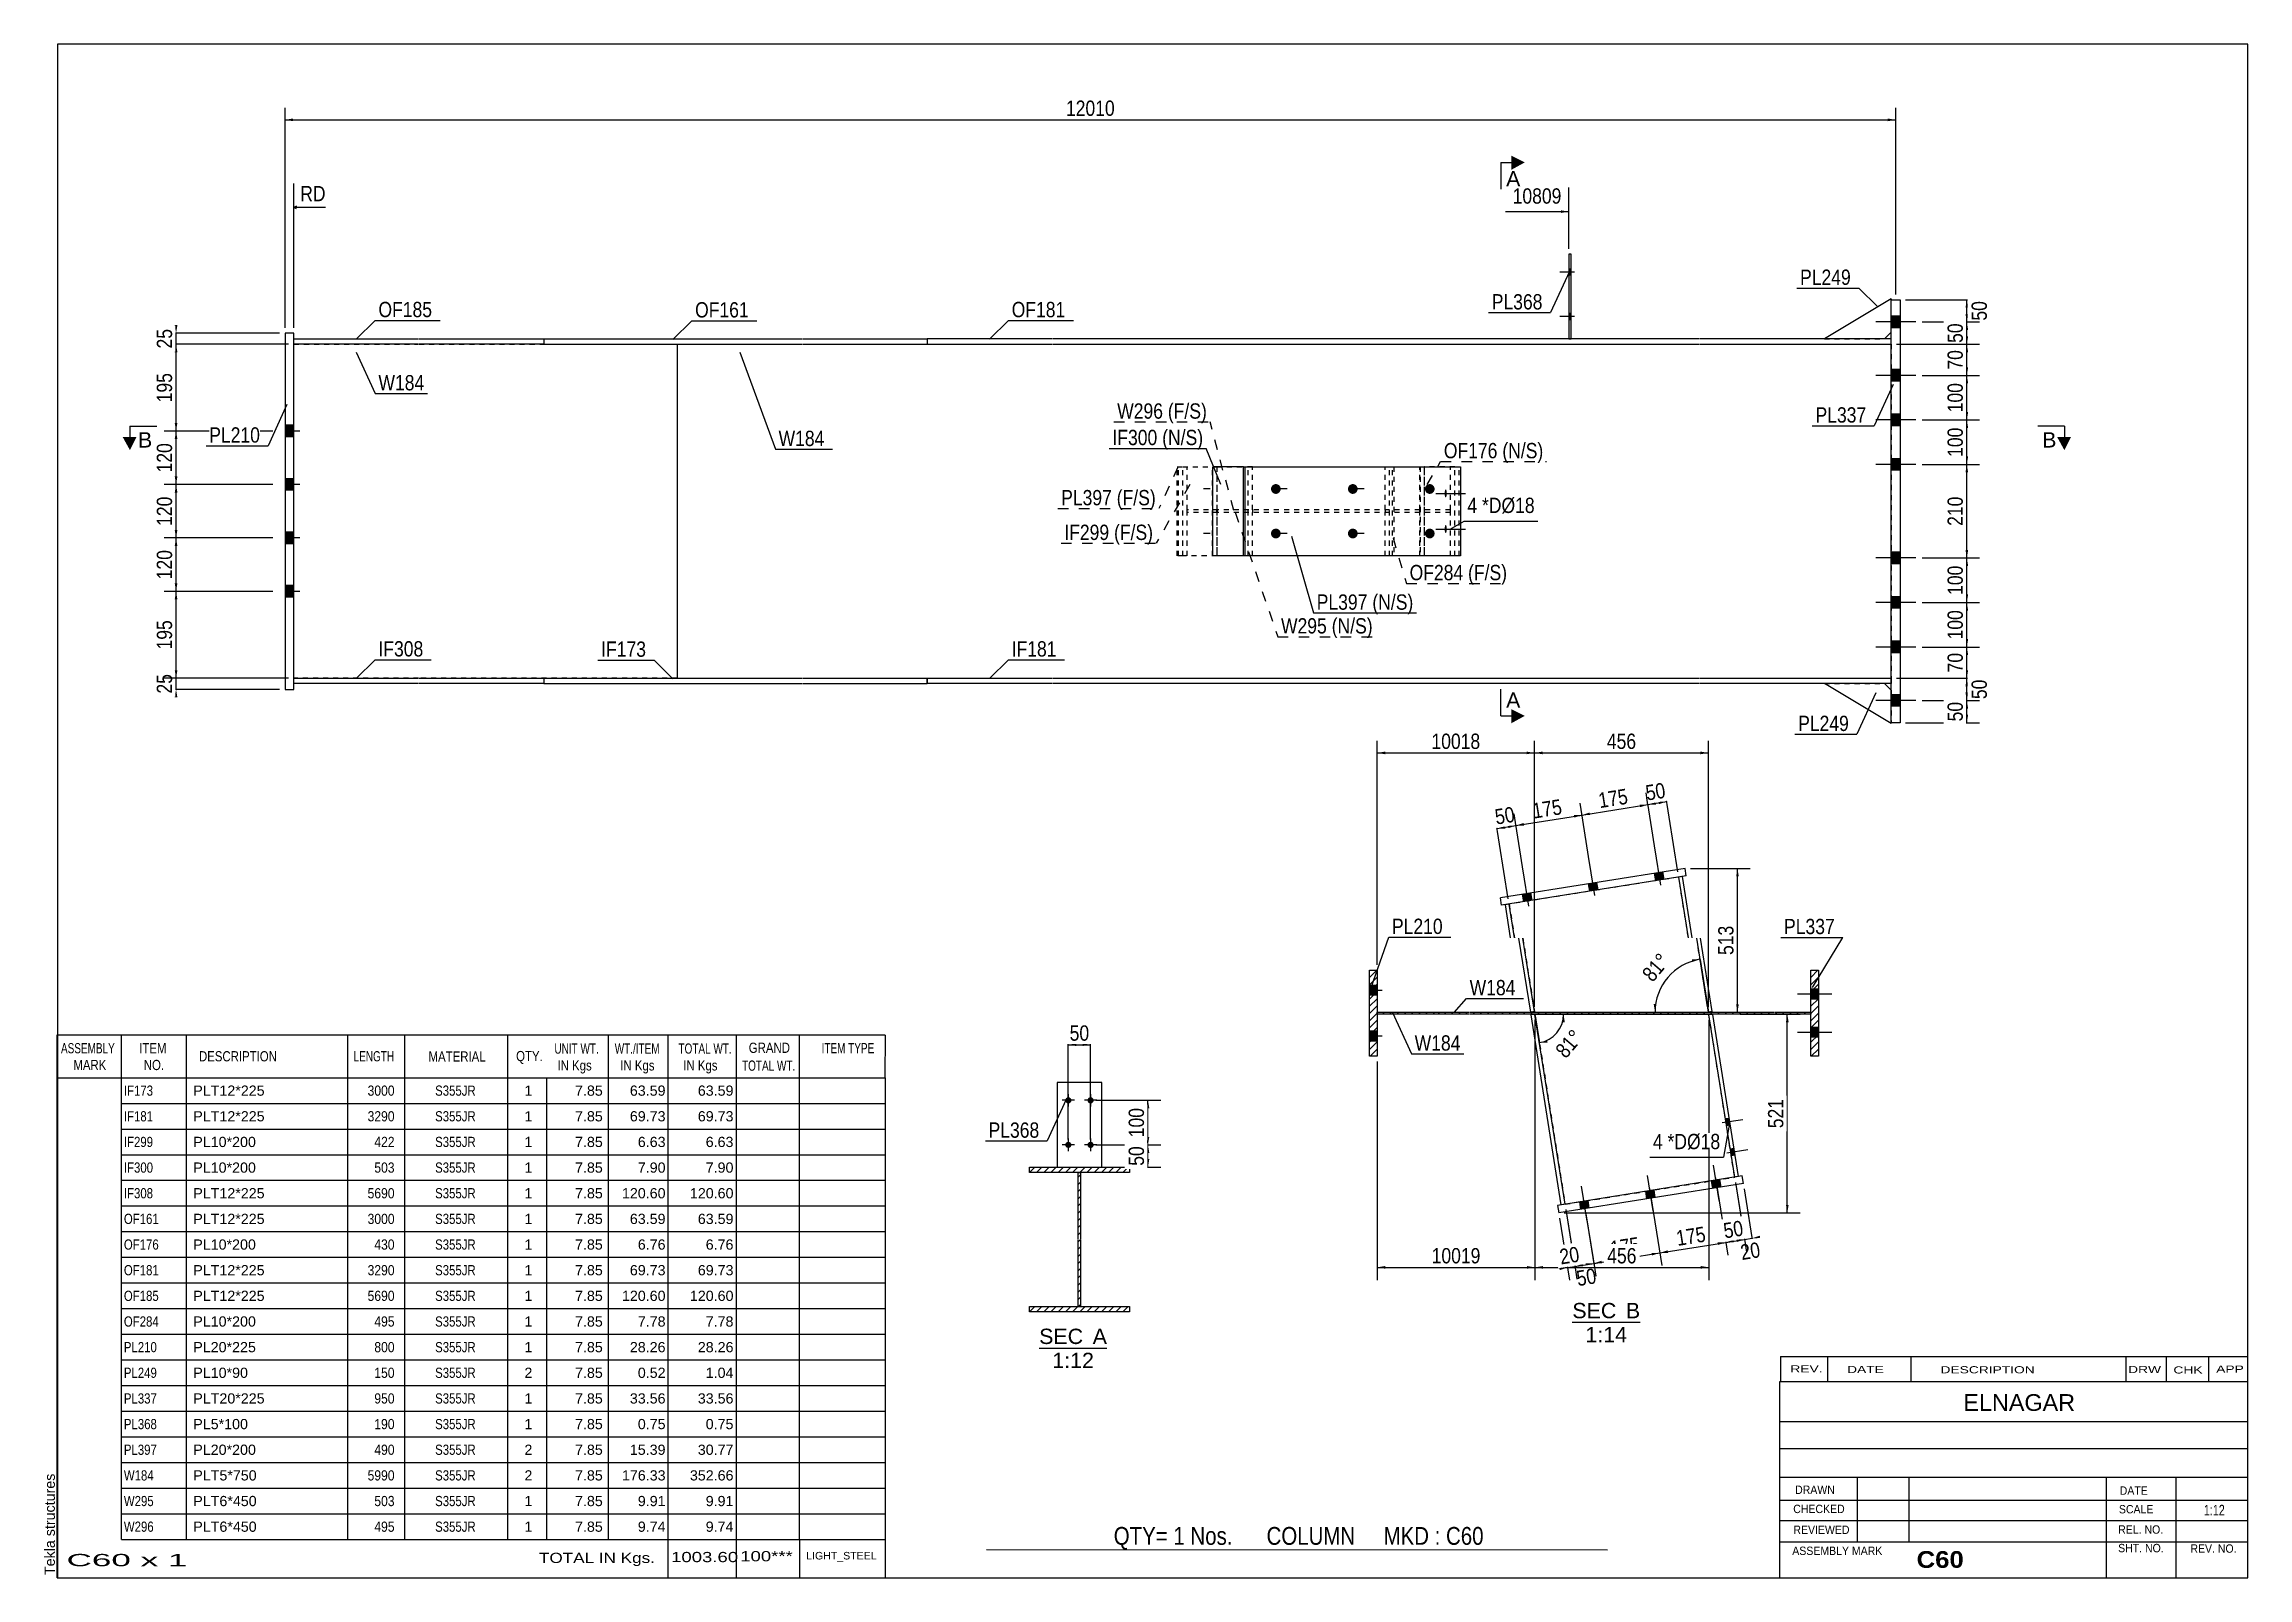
# Model space of a CAD drawing. Header units: millimetres. Extents: x -296 to 116, y -165 to 122.
import ezdxf

# ---------------------------------------------------------------- set-up
doc = ezdxf.new("R2010")
doc.units = ezdxf.units.MM
doc.linetypes.add('DXK_LINE_DOT1', pattern=[1.8814, 0.9407, -0.9407])
doc.linetypes.add('DXK_LINE_DOT2', pattern=[3.9198, 1.9599, -1.9599])
doc.styles.add('Arial', font='ARIAL.TTF', dxfattribs={"height": 0.2})
doc.styles.add('Arial Bold', font='ARIALBD.TTF', dxfattribs={"height": 0.2})
doc.styles.add('Arial Narrow', font='ARIALN.TTF', dxfattribs={"height": 0.2})

# ---------------------------------------------------------------- blocks, each defined once
blk = doc.blocks.new('Unknown-622170618-1210')
at = {"color": 5, "linetype": 'Continuous'}
for p, q in [((116.17, 122.15), (-293.83, 122.15)), ((-293.83, 122.15), (-293.83, -164.85)), ((116.17, -164.85), (116.17, 122.15)), ((-293.83, -164.85), (116.17, -164.85))]:
    blk.add_line(p, q, dxfattribs=at)
at = {"color": 174, "linetype": 'Continuous', "style": 'Arial'}
blk.add_text('Tekla structures', height=1.9102, rotation=90, dxfattribs=at).set_placement((-294.33, -164.35))
blk = doc.blocks.new('Unknown-622170618-12 - 1257')
at = {"color": 1, "linetype": 'Continuous'}
blk.add_line((-110.09, -121.86), (-97.4, -121.86), dxfattribs=at)
at = {"color": 0, "linetype": 'Continuous'}
blk.add_wipeout([(-101.87, -121.11), (-101.87, -118.11), (-110.09, -118.11), (-110.09, -121.11)], dxfattribs=at)
blk.add_wipeout([(-97.4, -121.11), (-97.4, -118.11), (-100.07, -118.11), (-100.07, -121.11)], dxfattribs=at)
blk.add_wipeout([(-99.85, -125.61), (-99.85, -122.61), (-107.63, -122.61), (-107.63, -125.61)], dxfattribs=at)
at = {"color": 136, "linetype": 'Continuous', "style": 'Arial'}
for s, height, p in [('SEC', 2.865, (-110.09, -121.11)), ('A', 2.87, (-100.07, -121.11)), ('1:12', 2.865, (-107.63, -125.61))]:
    blk.add_text(s, height=height, dxfattribs=at).set_placement(p)
blk = doc.blocks.new('Unknown-622170618-13 - 13890')
at = {"color": 1, "linetype": 'Continuous'}
blk.add_line((-10.29, -117.04), (2.4, -117.04), dxfattribs=at)
at = {"color": 0, "linetype": 'Continuous'}
blk.add_wipeout([(-2.07, -116.29), (-2.07, -113.29), (-10.29, -113.29), (-10.29, -116.29)], dxfattribs=at)
blk.add_wipeout([(2.4, -116.29), (2.4, -113.29), (-0.27, -113.29), (-0.27, -116.29)], dxfattribs=at)
blk.add_wipeout([(-0.06, -120.79), (-0.06, -117.79), (-7.84, -117.79), (-7.84, -120.79)], dxfattribs=at)
at = {"color": 136, "linetype": 'Continuous', "style": 'Arial'}
for s, height, p in [('SEC', 2.865, (-10.29, -116.29)), ('B', 2.87, (-0.27, -116.29)), ('1:14', 2.865, (-7.84, -120.79))]:
    blk.add_text(s, height=height, dxfattribs=at).set_placement(p)
blk = doc.blocks.new('Part-622170618-11463 - 1436')
at = {"color": 2, "linetype": 'Continuous'}
for p, q in [((-131.05, 2.48), (-131.05, 3.48)), ((-131.05, 3.48), (-107.72, 3.48)), ((-107.72, 2.48), (-131.05, 2.48)), ((-107.62, 3.48), (13.48, 3.48)), ((13.48, 2.48), (-107.62, 2.48)), ((13.58, 3.48), (49.41, 3.48)), ((49.41, 2.48), (13.58, 2.48)), ((49.41, 3.48), (49.41, 2.48))]:
    blk.add_line(p, q, dxfattribs=at)
blk = doc.blocks.new('Part-622170618-11465 - 1436')
at = {"color": 2, "linetype": 'Continuous'}
for p, q in [((-131.05, 66.98), (-131.05, 65.98)), ((-107.72, 66.98), (-131.05, 66.98)), ((13.48, 66.98), (-107.62, 66.98)), ((49.41, 66.98), (13.58, 66.98)), ((49.41, 65.98), (49.41, 66.98)), ((-131.05, 65.98), (-107.72, 65.98)), ((-107.62, 65.98), (13.48, 65.98)), ((13.58, 65.98), (49.41, 65.98))]:
    blk.add_line(p, q, dxfattribs=at)
blk = doc.blocks.new('Part-622170618-11467 - 1436')
at = {"color": 2, "linetype": 'Continuous'}
for p, q in [((-249.58, 2.48), (-249.58, 3.48)), ((-249.58, 3.48), (-226.25, 3.48)), ((-226.25, 2.48), (-249.58, 2.48)), ((-226.15, 3.48), (-202.82, 3.48)), ((-202.82, 2.48), (-226.15, 2.48)), ((-202.82, 3.48), (-202.82, 2.48))]:
    blk.add_line(p, q, dxfattribs=at)
blk = doc.blocks.new('Part-622170618-11459 - 1436')
at = {"color": 2, "linetype": 'Continuous'}
for p, q in [((-202.82, 66.98), (-202.82, 65.98)), ((-202.82, 66.98), (-154.48, 66.98)), ((-154.38, 66.98), (-131.05, 66.98)), ((-131.05, 66.98), (-131.05, 65.98)), ((-202.82, 65.98), (-154.48, 65.98)), ((-154.38, 65.98), (-131.05, 65.98))]:
    blk.add_line(p, q, dxfattribs=at)
blk = doc.blocks.new('Part-622170618-11462 - 1436')
at = {"color": 2, "linetype": 'Continuous'}
for p, q in [((-249.58, 65.98), (-249.58, 66.98)), ((-249.58, 66.98), (-226.25, 66.98)), ((-226.15, 66.98), (-202.82, 66.98)), ((-202.82, 66.98), (-202.82, 65.98)), ((-226.25, 65.98), (-249.58, 65.98)), ((-202.82, 65.98), (-226.15, 65.98))]:
    blk.add_line(p, q, dxfattribs=at)
blk = doc.blocks.new('Part-622170618-11468 - 1436')
at = {"color": 2, "linetype": 'Continuous'}
blk.add_line((-177.82, 65.98), (-177.82, 3.48), dxfattribs=at)
at = {"color": 7, "linetype": 'DXK_LINE_DOT1'}
for p, q in [((-177.82, 65.98), (-154.48, 65.98)), ((-154.38, 65.98), (-107.72, 65.98)), ((-107.62, 65.98), (13.48, 65.98)), ((13.58, 65.98), (49.41, 65.98)), ((49.41, 65.98), (49.41, 3.48)), ((-177.82, 3.48), (-154.48, 3.48)), ((-154.38, 3.48), (-107.72, 3.48)), ((-107.62, 3.48), (13.48, 3.48)), ((13.58, 3.48), (49.41, 3.48))]:
    blk.add_line(p, q, dxfattribs=at)
blk = doc.blocks.new('Part-622170618-11469 - 1436')
at = {"color": 2, "linetype": 'Continuous'}
for p, q in [((-202.82, 3.48), (-202.82, 2.48)), ((-202.82, 3.48), (-154.48, 3.48)), ((-202.82, 2.48), (-154.48, 2.48)), ((-154.38, 3.48), (-131.05, 3.48)), ((-154.38, 2.48), (-131.05, 2.48)), ((-131.05, 3.48), (-131.05, 2.48))]:
    blk.add_line(p, q, dxfattribs=at)
blk = doc.blocks.new('Part-622170618-11472 - 1436')
at = {"color": 2, "linetype": 'Continuous'}
for p, q in [((-249.58, 68.06), (-251.25, 68.06)), ((-251.25, 68.06), (-251.25, 1.4)), ((-249.58, 1.4), (-249.58, 68.06)), ((-251.25, 1.4), (-249.58, 1.4))]:
    blk.add_line(p, q, dxfattribs=at)
blk = doc.blocks.new('Part-622170618-11473 - 1436')
at = {"color": 2, "linetype": 'Continuous'}
for p, q in [((-10.52, 82.81), (-10.94, 82.81)), ((-10.94, 82.81), (-10.94, 66.98)), ((-10.52, 66.98), (-10.52, 82.81))]:
    blk.add_line(p, q, dxfattribs=at)
at = {"color": 7, "linetype": 'DXK_LINE_DOT1'}
blk.add_line((-10.94, 66.98), (-10.52, 66.98), dxfattribs=at)
blk = doc.blocks.new('Part-622170618-11474 - 1436')
at = {"color": 2, "linetype": 'Continuous'}
for p, q in [((49.41, 74.31), (51.08, 74.31)), ((49.41, -4.85), (49.41, 74.31)), ((51.08, 74.31), (51.08, -4.85)), ((51.08, -4.85), (49.41, -4.85))]:
    blk.add_line(p, q, dxfattribs=at)
blk = doc.blocks.new('Part-622170618-11477 - 1436')
at = {"color": 2, "linetype": 'Continuous'}
for p, q in [((49.41, 74.48), (36.91, 66.98)), ((49.41, 74.48), (49.41, 74.31)), ((48.16, 66.98), (49.41, 68.23))]:
    blk.add_line(p, q, dxfattribs=at)
at = {"color": 7, "linetype": 'DXK_LINE_DOT1'}
for p, q in [((49.41, 68.23), (49.41, 74.31)), ((36.91, 66.98), (48.16, 66.98))]:
    blk.add_line(p, q, dxfattribs=at)
blk = doc.blocks.new('Part-622170618-11479 - 1436')
at = {"color": 2, "linetype": 'Continuous'}
for p, q in [((49.41, -5.02), (36.91, 2.48)), ((48.16, 2.48), (49.41, 1.23)), ((49.41, -5.02), (49.41, -4.85))]:
    blk.add_line(p, q, dxfattribs=at)
at = {"color": 7, "linetype": 'DXK_LINE_DOT1'}
for p, q in [((36.91, 2.48), (48.16, 2.48)), ((49.41, 1.23), (49.41, -4.85))]:
    blk.add_line(p, q, dxfattribs=at)
blk = doc.blocks.new('Part-622170618-11481 - 1436')
at = {"color": 7, "linetype": 'DXK_LINE_DOT1'}
for p, q in [((-249.58, 65.98), (-226.25, 65.98)), ((-249.58, 3.48), (-249.58, 65.98)), ((-226.15, 65.98), (-177.82, 65.98)), ((-226.25, 3.48), (-249.58, 3.48)), ((-177.82, 3.48), (-226.15, 3.48))]:
    blk.add_line(p, q, dxfattribs=at)
at = {"color": 2, "linetype": 'Continuous'}
blk.add_line((-177.82, 65.98), (-177.82, 3.48), dxfattribs=at)
blk = doc.blocks.new('Bolt-622170618-11482 - 1436')
at = {"linetype": 'Continuous'}
for points in [[(-251.25, 50.81), (-251.25, 48.65), (-249.58, 48.65), (-249.58, 50.81)], [(-251.25, 50.81), (-251.25, 48.65), (-249.58, 48.65), (-249.58, 50.81)], [(-251.25, 40.81), (-251.25, 38.65), (-249.58, 38.65), (-249.58, 40.81)], [(-251.25, 40.81), (-251.25, 38.65), (-249.58, 38.65), (-249.58, 40.81)], [(-251.25, 30.81), (-251.25, 28.65), (-249.58, 28.65), (-249.58, 30.81)], [(-251.25, 30.81), (-251.25, 28.65), (-249.58, 28.65), (-249.58, 30.81)], [(-251.25, 20.81), (-251.25, 18.65), (-249.58, 18.65), (-249.58, 20.81)], [(-251.25, 20.81), (-251.25, 18.65), (-249.58, 18.65), (-249.58, 20.81)]]:
    blk.add_hatch(color=3, dxfattribs=at).paths.add_polyline_path(points)
at = {"color": 3, "linetype": 'Continuous'}
for p, q in [((-249.58, 50.81), (-251.25, 50.81)), ((-249.58, 50.81), (-251.25, 50.81)), ((-248.5, 49.73), (-251.25, 49.73)), ((-248.5, 49.73), (-251.25, 49.73)), ((-249.58, 48.65), (-251.25, 48.65)), ((-249.58, 48.65), (-251.25, 48.65)), ((-249.58, 40.81), (-251.25, 40.81)), ((-249.58, 40.81), (-251.25, 40.81)), ((-248.5, 39.73), (-251.25, 39.73)), ((-248.5, 39.73), (-251.25, 39.73)), ((-249.58, 38.65), (-251.25, 38.65)), ((-249.58, 38.65), (-251.25, 38.65)), ((-249.58, 30.81), (-251.25, 30.81)), ((-249.58, 30.81), (-251.25, 30.81)), ((-248.5, 29.73), (-251.25, 29.73)), ((-248.5, 29.73), (-251.25, 29.73)), ((-249.58, 28.65), (-251.25, 28.65)), ((-249.58, 28.65), (-251.25, 28.65)), ((-249.58, 20.81), (-251.25, 20.81)), ((-249.58, 20.81), (-251.25, 20.81)), ((-248.5, 19.73), (-251.25, 19.73)), ((-248.5, 19.73), (-251.25, 19.73)), ((-249.58, 18.65), (-251.25, 18.65)), ((-249.58, 18.65), (-251.25, 18.65))]:
    blk.add_line(p, q, dxfattribs=at)
blk = doc.blocks.new('Bolt-622170618-11483 - 1436')
at = {"linetype": 'Continuous'}
for points in [[(-10.52, 78.9), (-10.52, 80.06), (-10.94, 80.06), (-10.94, 78.9)], [(-10.52, 78.9), (-10.52, 80.06), (-10.94, 80.06), (-10.94, 78.9)], [(-10.52, 70.56), (-10.52, 71.73), (-10.94, 71.73), (-10.94, 70.56)], [(-10.52, 70.56), (-10.52, 71.73), (-10.94, 71.73), (-10.94, 70.56)]]:
    blk.add_hatch(color=3, dxfattribs=at).paths.add_polyline_path(points)
at = {"color": 3, "linetype": 'Continuous'}
for p, q in [((-9.86, 79.48), (-12.61, 79.48)), ((-9.86, 79.48), (-12.61, 79.48)), ((-10.52, 80.06), (-10.94, 80.06)), ((-10.52, 80.06), (-10.94, 80.06)), ((-10.52, 78.9), (-10.94, 78.9)), ((-10.52, 78.9), (-10.94, 78.9)), ((-9.86, 71.15), (-12.61, 71.15)), ((-9.86, 71.15), (-12.61, 71.15)), ((-10.52, 71.73), (-10.94, 71.73)), ((-10.52, 71.73), (-10.94, 71.73)), ((-10.52, 70.56), (-10.94, 70.56)), ((-10.52, 70.56), (-10.94, 70.56))]:
    blk.add_line(p, q, dxfattribs=at)
blk = doc.blocks.new('Bolt-622170618-11484 - 1436')
at = {"linetype": 'Continuous'}
for points in [[(49.41, 71.23), (49.41, 69.06), (51.08, 69.06), (51.08, 71.23)], [(49.41, 71.23), (49.41, 69.06), (51.08, 69.06), (51.08, 71.23)], [(49.41, 61.23), (49.41, 59.06), (51.08, 59.06), (51.08, 61.23)], [(49.41, 61.23), (49.41, 59.06), (51.08, 59.06), (51.08, 61.23)], [(49.41, 52.9), (49.41, 50.73), (51.08, 50.73), (51.08, 52.9)], [(49.41, 52.9), (49.41, 50.73), (51.08, 50.73), (51.08, 52.9)], [(49.41, 44.56), (49.41, 42.4), (51.08, 42.4), (51.08, 44.56)], [(49.41, 44.56), (49.41, 42.4), (51.08, 42.4), (51.08, 44.56)], [(49.41, 27.06), (49.41, 24.9), (51.08, 24.9), (51.08, 27.06)], [(49.41, 27.06), (49.41, 24.9), (51.08, 24.9), (51.08, 27.06)], [(49.41, 18.73), (49.41, 16.56), (51.08, 16.56), (51.08, 18.73)], [(49.41, 18.73), (49.41, 16.56), (51.08, 16.56), (51.08, 18.73)], [(49.41, 10.4), (49.41, 8.23), (51.08, 8.23), (51.08, 10.4)], [(49.41, 10.4), (49.41, 8.23), (51.08, 8.23), (51.08, 10.4)], [(49.41, 0.4), (49.41, -1.77), (51.08, -1.77), (51.08, 0.4)], [(49.41, 0.4), (49.41, -1.77), (51.08, -1.77), (51.08, 0.4)]]:
    blk.add_hatch(color=3, dxfattribs=at).paths.add_polyline_path(points)
at = {"color": 3, "linetype": 'Continuous'}
for p, q in [((53.99, 70.15), (46.49, 70.15)), ((53.99, 70.15), (46.49, 70.15)), ((51.08, 71.23), (49.41, 71.23)), ((51.08, 71.23), (49.41, 71.23)), ((51.08, 69.06), (49.41, 69.06)), ((51.08, 69.06), (49.41, 69.06)), ((53.99, 60.15), (46.49, 60.15)), ((53.99, 60.15), (46.49, 60.15)), ((51.08, 61.23), (49.41, 61.23)), ((51.08, 61.23), (49.41, 61.23)), ((51.08, 59.06), (49.41, 59.06)), ((51.08, 59.06), (49.41, 59.06)), ((53.99, 51.81), (46.49, 51.81)), ((53.99, 51.81), (46.49, 51.81)), ((51.08, 52.9), (49.41, 52.9)), ((51.08, 52.9), (49.41, 52.9)), ((51.08, 50.73), (49.41, 50.73)), ((51.08, 50.73), (49.41, 50.73)), ((53.99, 43.48), (46.49, 43.48)), ((53.99, 43.48), (46.49, 43.48)), ((51.08, 44.56), (49.41, 44.56)), ((51.08, 44.56), (49.41, 44.56)), ((51.08, 42.4), (49.41, 42.4)), ((51.08, 42.4), (49.41, 42.4)), ((53.99, 25.98), (46.49, 25.98)), ((53.99, 25.98), (46.49, 25.98)), ((51.08, 27.06), (49.41, 27.06)), ((51.08, 27.06), (49.41, 27.06)), ((51.08, 24.9), (49.41, 24.9)), ((51.08, 24.9), (49.41, 24.9)), ((53.99, 17.65), (46.49, 17.65)), ((53.99, 17.65), (46.49, 17.65)), ((51.08, 18.73), (49.41, 18.73)), ((51.08, 18.73), (49.41, 18.73)), ((51.08, 16.56), (49.41, 16.56)), ((51.08, 16.56), (49.41, 16.56)), ((53.99, 9.31), (46.49, 9.31)), ((53.99, 9.31), (46.49, 9.31)), ((51.08, 10.4), (49.41, 10.4)), ((51.08, 10.4), (49.41, 10.4)), ((51.08, 8.23), (49.41, 8.23)), ((51.08, 8.23), (49.41, 8.23)), ((51.08, 0.4), (49.41, 0.4)), ((51.08, 0.4), (49.41, 0.4)), ((53.99, -0.69), (46.49, -0.69)), ((53.99, -0.69), (46.49, -0.69)), ((51.08, -1.77), (49.41, -1.77)), ((51.08, -1.77), (49.41, -1.77))]:
    blk.add_line(p, q, dxfattribs=at)
blk = doc.blocks.new('Part-622170618-12017 - 1436')
at = {"color": 7, "linetype": 'DXK_LINE_DOT1'}
for p, q in [((-38.86, 34.98), (-82.38, 34.98)), ((-82.38, 34.48), (-82.38, 34.98)), ((-38.86, 34.48), (-82.38, 34.48)), ((-76.83, 34.48), (-76.83, 34.98)), ((-45.34, 34.98), (-45.34, 34.48)), ((-38.86, 34.48), (-38.86, 34.98))]:
    blk.add_line(p, q, dxfattribs=at)
blk = doc.blocks.new('Bolt-622170618-14484 - 1436')
at = {"linetype": 'Continuous'}
for points in [[(-33.79, 38.06), (-33.8, 37.91), (-33.81, 37.76), (-33.83, 37.62), (-33.86, 37.51), (-33.89, 37.41), (-33.93, 37.35), (-33.97, 37.32), (-34.01, 37.32), (-34.05, 37.35), (-34.09, 37.41), (-34.13, 37.51), (-34.15, 37.62), (-34.17, 37.76), (-34.19, 37.91), (-34.19, 38.06), (-34.19, 38.22), (-34.17, 38.37), (-34.15, 38.5), (-34.13, 38.62), (-34.09, 38.71), (-34.05, 38.78), (-34.01, 38.81), (-33.97, 38.81), (-33.93, 38.78), (-33.89, 38.71), (-33.86, 38.62), (-33.83, 38.5), (-33.81, 38.37), (-33.8, 38.22)], [(-33.79, 31.4), (-33.8, 31.24), (-33.81, 31.09), (-33.83, 30.96), (-33.86, 30.84), (-33.89, 30.75), (-33.93, 30.68), (-33.97, 30.65), (-34.01, 30.65), (-34.05, 30.68), (-34.09, 30.75), (-34.13, 30.84), (-34.15, 30.96), (-34.17, 31.09), (-34.19, 31.24), (-34.19, 31.4), (-34.19, 31.55), (-34.17, 31.7), (-34.15, 31.84), (-34.13, 31.95), (-34.09, 32.05), (-34.05, 32.11), (-34.01, 32.14), (-33.97, 32.14), (-33.93, 32.11), (-33.89, 32.05), (-33.86, 31.95), (-33.83, 31.84), (-33.81, 31.7), (-33.8, 31.55)]]:
    blk.add_hatch(color=3, dxfattribs=at).paths.add_polyline_path(points)
at = {"color": 3, "linetype": 'DXK_LINE_DOT2'}
for p, q in [((-35.86, 38.06), (-31.34, 38.06)), ((-35.86, 31.4), (-31.34, 31.4))]:
    blk.add_line(p, q, dxfattribs=at)
at = {"color": 3, "linetype": 'Continuous'}
for p, q in [((-34.82, 38.06), (-30.29, 38.06)), ((-34.82, 31.4), (-30.29, 31.4))]:
    blk.add_line(p, q, dxfattribs=at)
blk = doc.blocks.new('Part-622170618-12018 - 1436')
at = {"color": 7, "linetype": 'DXK_LINE_DOT1'}
for p, q in [((-45.34, 43.06), (-38.03, 43.06)), ((-45.34, 34.98), (-45.34, 43.06)), ((-44.52, 26.4), (-44.52, 43.06)), ((-38.86, 34.98), (-38.86, 43.06)), ((-38.03, 43.06), (-38.03, 26.4)), ((-45.34, 26.4), (-45.34, 34.48)), ((-38.86, 26.4), (-38.86, 34.48)), ((-38.03, 26.4), (-45.34, 26.4))]:
    blk.add_line(p, q, dxfattribs=at)
blk = doc.blocks.new('Part-622170618-12019 - 1436')
at = {"color": 7, "linetype": 'DXK_LINE_DOT1'}
for p, q in [((-83.2, 43.06), (-76.85, 43.06)), ((-83.2, 26.4), (-83.2, 43.06)), ((-82.38, 34.98), (-82.38, 43.06)), ((-77.67, 26.4), (-77.67, 43.06)), ((-76.85, 43.06), (-76.85, 26.4)), ((-82.38, 26.4), (-82.38, 34.48)), ((-76.85, 26.4), (-83.2, 26.4))]:
    blk.add_line(p, q, dxfattribs=at)
blk = doc.blocks.new('Part-622170618-12020 - 1436')
at = {"color": 7, "linetype": 'DXK_LINE_DOT1'}
for p, q in [((-76.75, 34.98), (-76.75, 34.48)), ((-70.16, 34.98), (-70.16, 34.48)), ((-33.12, 34.98), (-38.86, 34.98)), ((-33.12, 34.48), (-38.86, 34.48)), ((-38.78, 34.48), (-38.78, 34.98)), ((-33.12, 34.48), (-33.12, 34.98))]:
    blk.add_line(p, q, dxfattribs=at)
blk = doc.blocks.new('Part-622170618-12021 - 1436')
at = {"color": 7, "linetype": 'DXK_LINE_DOT1'}
for p, q in [((-38.76, 43.06), (-38.76, 26.4)), ((-32.3, 43.06), (-38.03, 43.06)), ((-37.93, 26.4), (-37.93, 43.06)), ((-33.12, 34.98), (-33.12, 43.06)), ((-32.3, 26.4), (-32.3, 43.06)), ((-33.12, 26.4), (-33.12, 34.48)), ((-32.3, 26.4), (-38.03, 26.4))]:
    blk.add_line(p, q, dxfattribs=at)
blk = doc.blocks.new('Part-622170618-12022 - 1436')
at = {"color": 2, "linetype": 'Continuous'}
for p, q in [((-77.57, 26.4), (-77.57, 43.06)), ((-71.81, 43.06), (-77.57, 43.06)), ((-71.81, 26.4), (-77.57, 26.4))]:
    blk.add_line(p, q, dxfattribs=at)
at = {"color": 7, "linetype": 'DXK_LINE_DOT1'}
for p, q in [((-76.75, 34.98), (-76.75, 43.06)), ((-70.16, 43.06), (-71.81, 43.06)), ((-70.98, 26.4), (-70.98, 43.06)), ((-70.16, 34.98), (-70.16, 43.06)), ((-76.75, 26.4), (-76.75, 34.48)), ((-70.16, 26.4), (-70.16, 34.48)), ((-70.16, 26.4), (-71.81, 26.4))]:
    blk.add_line(p, q, dxfattribs=at)
blk = doc.blocks.new('Part-622170618-12023 - 1436')
at = {"color": 2, "linetype": 'Continuous'}
for p, q in [((-71.81, 43.06), (-31.22, 43.06)), ((-71.81, 26.4), (-71.81, 43.06)), ((-71.54, 26.4), (-71.54, 43.06)), ((-31.22, 43.06), (-31.22, 26.4)), ((-31.22, 26.4), (-71.81, 26.4))]:
    blk.add_line(p, q, dxfattribs=at)
at = {"color": 7, "linetype": 'DXK_LINE_DOT1'}
blk.add_line((-31.48, 26.4), (-31.48, 43.06), dxfattribs=at)
blk = doc.blocks.new('Bolt-622170618-12033 - 1436')
at = {"color": 3, "linetype": 'DXK_LINE_DOT2'}
for p, q in [((-78.09, 38.9), (-79.31, 38.9)), ((-63.68, 38.9), (-64.91, 38.9)), ((-49.28, 38.9), (-50.5, 38.9)), ((-78.09, 30.56), (-79.31, 30.56)), ((-63.68, 30.56), (-64.91, 30.56)), ((-49.28, 30.56), (-50.5, 30.56))]:
    blk.add_line(p, q, dxfattribs=at)
blk = doc.blocks.new('Part-622170618-12026 - 1436')
at = {"color": 7, "linetype": 'DXK_LINE_DOT1'}
for p, q in [((-84.28, 43.06), (-83.2, 43.06)), ((-84.28, 26.4), (-84.28, 43.06)), ((-84.02, 26.4), (-84.02, 43.06)), ((-76.85, 43.06), (-71.81, 43.06)), ((-70.16, 43.06), (-45.34, 43.06)), ((-43.96, 26.4), (-43.96, 43.06)), ((-43.69, 43.06), (-43.69, 26.4)), ((-83.2, 26.4), (-84.28, 26.4)), ((-71.81, 26.4), (-76.85, 26.4)), ((-45.34, 26.4), (-70.16, 26.4))]:
    blk.add_line(p, q, dxfattribs=at)
blk = doc.blocks.new('Bolt-622170618-12030 - 1436')
at = {"linetype": 'Continuous'}
for points in [[(-66.69, 38.9), (-66.67, 39.09), (-66.61, 39.27), (-66.52, 39.43), (-66.39, 39.58), (-66.24, 39.69), (-66.06, 39.77), (-65.88, 39.81), (-65.69, 39.81), (-65.5, 39.77), (-65.33, 39.69), (-65.18, 39.58), (-65.05, 39.43), (-64.96, 39.27), (-64.9, 39.09), (-64.88, 38.9), (-64.9, 38.71), (-64.96, 38.52), (-65.05, 38.36), (-65.18, 38.21), (-65.33, 38.1), (-65.5, 38.02), (-65.69, 37.98), (-65.88, 37.98), (-66.06, 38.02), (-66.24, 38.1), (-66.39, 38.21), (-66.52, 38.36), (-66.61, 38.52), (-66.67, 38.71)], [(-52.29, 38.9), (-52.27, 39.09), (-52.21, 39.27), (-52.11, 39.43), (-51.99, 39.58), (-51.83, 39.69), (-51.66, 39.77), (-51.48, 39.81), (-51.29, 39.81), (-51.1, 39.77), (-50.93, 39.69), (-50.77, 39.58), (-50.65, 39.43), (-50.55, 39.27), (-50.49, 39.09), (-50.48, 38.9), (-50.49, 38.71), (-50.55, 38.52), (-50.65, 38.36), (-50.77, 38.21), (-50.93, 38.1), (-51.1, 38.02), (-51.29, 37.98), (-51.48, 37.98), (-51.66, 38.02), (-51.83, 38.1), (-51.99, 38.21), (-52.11, 38.36), (-52.21, 38.52), (-52.27, 38.71)], [(-37.88, 38.9), (-37.86, 39.09), (-37.81, 39.27), (-37.71, 39.43), (-37.58, 39.58), (-37.43, 39.69), (-37.26, 39.77), (-37.07, 39.81), (-36.88, 39.81), (-36.7, 39.77), (-36.53, 39.69), (-36.37, 39.58), (-36.25, 39.43), (-36.15, 39.27), (-36.09, 39.09), (-36.07, 38.9), (-36.09, 38.71), (-36.15, 38.52), (-36.25, 38.36), (-36.37, 38.21), (-36.53, 38.1), (-36.7, 38.02), (-36.88, 37.98), (-37.07, 37.98), (-37.26, 38.02), (-37.43, 38.1), (-37.58, 38.21), (-37.71, 38.36), (-37.81, 38.52), (-37.86, 38.71)], [(-66.69, 30.56), (-66.67, 30.75), (-66.61, 30.94), (-66.52, 31.1), (-66.39, 31.24), (-66.24, 31.36), (-66.06, 31.43), (-65.88, 31.47), (-65.69, 31.47), (-65.5, 31.43), (-65.33, 31.36), (-65.18, 31.24), (-65.05, 31.1), (-64.96, 30.94), (-64.9, 30.75), (-64.88, 30.56), (-64.9, 30.37), (-64.96, 30.19), (-65.05, 30.02), (-65.18, 29.88), (-65.33, 29.77), (-65.5, 29.69), (-65.69, 29.65), (-65.88, 29.65), (-66.06, 29.69), (-66.24, 29.77), (-66.39, 29.88), (-66.52, 30.02), (-66.61, 30.19), (-66.67, 30.37)], [(-52.29, 30.56), (-52.27, 30.75), (-52.21, 30.94), (-52.11, 31.1), (-51.99, 31.24), (-51.83, 31.36), (-51.66, 31.43), (-51.48, 31.47), (-51.29, 31.47), (-51.1, 31.43), (-50.93, 31.36), (-50.77, 31.24), (-50.65, 31.1), (-50.55, 30.94), (-50.49, 30.75), (-50.48, 30.56), (-50.49, 30.37), (-50.55, 30.19), (-50.65, 30.02), (-50.77, 29.88), (-50.93, 29.77), (-51.1, 29.69), (-51.29, 29.65), (-51.48, 29.65), (-51.66, 29.69), (-51.83, 29.77), (-51.99, 29.88), (-52.11, 30.02), (-52.21, 30.19), (-52.27, 30.37)], [(-37.88, 30.56), (-37.86, 30.75), (-37.81, 30.94), (-37.71, 31.1), (-37.58, 31.24), (-37.43, 31.36), (-37.26, 31.43), (-37.07, 31.47), (-36.88, 31.47), (-36.7, 31.43), (-36.53, 31.36), (-36.37, 31.24), (-36.25, 31.1), (-36.15, 30.94), (-36.09, 30.75), (-36.07, 30.56), (-36.09, 30.37), (-36.15, 30.19), (-36.25, 30.02), (-36.37, 29.88), (-36.53, 29.77), (-36.7, 29.69), (-36.88, 29.65), (-37.07, 29.65), (-37.26, 29.69), (-37.43, 29.77), (-37.58, 29.88), (-37.71, 30.02), (-37.81, 30.19), (-37.86, 30.37)]]:
    blk.add_hatch(color=3, dxfattribs=at).paths.add_polyline_path(points)
at = {"color": 3, "linetype": 'Continuous'}
for p, q in [((-65.35, 38.9), (-66.57, 38.9)), ((-50.94, 38.9), (-52.17, 38.9)), ((-36.54, 38.9), (-37.76, 38.9)), ((-65.35, 30.56), (-66.57, 30.56)), ((-50.94, 30.56), (-52.17, 30.56)), ((-36.54, 30.56), (-37.76, 30.56))]:
    blk.add_line(p, q, dxfattribs=at)
blk = doc.blocks.new('Part-622170618-11493 - 1257')
at = {"linetype": 'Continuous'}
h = blk.add_hatch(dxfattribs=at)
h.set_pattern_fill('', scale=0.3, style=0, pattern_type=0)
h.set_pattern_definition([(45, (-111.9227, -115.1139), (-0.67352, 0.67352), [])])
h.paths.add_polyline_path([(-111.92, -114.11), (-111.92, -115.11), (-93.17, -115.11), (-93.17, -114.11)])
at = {"color": 2, "linetype": 'Continuous'}
for p, q in [((-111.92, -115.11), (-111.92, -114.11)), ((-111.92, -114.11), (-93.17, -114.11)), ((-93.17, -115.11), (-111.92, -115.11)), ((-93.17, -114.11), (-93.17, -115.11))]:
    blk.add_line(p, q, dxfattribs=at)
blk = doc.blocks.new('Part-622170618-11503 - 1257')
at = {"color": 2, "linetype": 'Continuous'}
for p, q in [((-98.38, -72.18), (-106.71, -72.18)), ((-106.71, -72.18), (-106.71, -88.01)), ((-98.38, -88.01), (-98.38, -72.18))]:
    blk.add_line(p, q, dxfattribs=at)
at = {"color": 7, "linetype": 'DXK_LINE_DOT1'}
blk.add_line((-106.71, -88.01), (-98.38, -88.01), dxfattribs=at)
blk = doc.blocks.new('Part-622170618-11495 - 1257')
at = {"linetype": 'Continuous'}
h = blk.add_hatch(dxfattribs=at)
h.set_pattern_fill('', scale=0.3, style=0, pattern_type=0)
h.set_pattern_definition([(45, (-111.9227, -89.0139), (-0.67352, 0.67352), [])])
h.paths.add_polyline_path([(-111.92, -88.01), (-111.92, -89.01), (-93.17, -89.01), (-93.17, -88.01)])
at = {"color": 2, "linetype": 'Continuous'}
for p, q in [((-111.92, -89.01), (-111.92, -88.01)), ((-111.92, -88.01), (-93.17, -88.01)), ((-93.17, -89.01), (-111.92, -89.01)), ((-93.17, -88.01), (-93.17, -89.01))]:
    blk.add_line(p, q, dxfattribs=at)
blk = doc.blocks.new('Part-622170618-11498 - 1257')
at = {"linetype": 'Continuous'}
h = blk.add_hatch(dxfattribs=at)
h.set_pattern_fill('', scale=0.3, style=0, pattern_type=0)
h.set_pattern_definition([(45, (-102.756, -114.1139), (-0.67352, 0.67352), [])])
h.paths.add_polyline_path([(-102.76, -89.01), (-102.76, -114.11), (-102.34, -114.11), (-102.34, -89.01)])
at = {"color": 2, "linetype": 'Continuous'}
for p, q in [((-102.76, -101.51), (-102.76, -89.01)), ((-102.76, -89.01), (-102.34, -89.01)), ((-102.34, -89.01), (-102.34, -101.51)), ((-102.76, -114.11), (-102.76, -101.61)), ((-102.34, -101.61), (-102.34, -114.11)), ((-102.34, -114.11), (-102.76, -114.11))]:
    blk.add_line(p, q, dxfattribs=at)
blk = doc.blocks.new('Bolt-622170618-11513 - 1257')
at = {"linetype": 'Continuous'}
for points in [[(-104.05, -75.51, -1), (-105.21, -75.51, -1)], [(-99.88, -75.51, -1), (-101.05, -75.51, -1)], [(-104.05, -83.85, -1), (-105.21, -83.85, -1)], [(-99.88, -83.85, -1), (-101.05, -83.85, -1)]]:
    blk.add_hatch(color=3, dxfattribs=at).paths.add_polyline_path(points)
at = {"color": 3, "linetype": 'Continuous'}
for p, q in [((-103.46, -75.51), (-105.8, -75.51)), ((-104.63, -74.35), (-104.63, -76.68)), ((-99.3, -75.51), (-101.63, -75.51)), ((-100.46, -74.35), (-100.46, -76.68)), ((-103.46, -83.85), (-105.8, -83.85)), ((-104.63, -82.68), (-104.63, -85.01)), ((-99.3, -83.85), (-101.63, -83.85)), ((-100.46, -82.68), (-100.46, -85.01))]:
    blk.add_line(p, q, dxfattribs=at)
blk = doc.blocks.new('Part-622170618-13903 - 13890')
at = {"color": 2, "linetype": 'Continuous'}
for p, q in [((21.51, -89.67), (-13.06, -95.17)), ((21.73, -91.08), (21.51, -89.67)), ((21.73, -91.08), (-12.83, -96.58)), ((-13.06, -95.17), (-12.83, -96.58))]:
    blk.add_line(p, q, dxfattribs=at)
blk = doc.blocks.new('Part-622170618-13897 - 13890')
at = {"color": 7, "linetype": 'DXK_LINE_DOT1'}
for p, q in [((9.63, -33.74), (-22.12, -38.79)), ((11.43, -45.08), (9.63, -33.74)), ((-22.12, -38.79), (-21.12, -45.08)), ((-19.56, -45.18), (-17.38, -58.89)), ((15.19, -59), (12.99, -45.18))]:
    blk.add_line(p, q, dxfattribs=at)
at = {"color": 2, "linetype": 'Continuous'}
for q in [(-17.38, -58.89), (15.19, -59)]:
    blk.add_line((-17.36, -59), q, dxfattribs=at)
blk = doc.blocks.new('Part-622170618-13898 - 13890')
at = {"color": 2, "linetype": 'Continuous'}
for p, q in [((10.33, -33.63), (9.63, -33.74)), ((11.43, -45.08), (9.63, -33.74)), ((12.15, -45.08), (10.33, -33.63)), ((15.19, -59), (12.99, -45.18)), ((15.89, -58.89), (13.71, -45.18)), ((15.89, -58.89), (15.19, -59))]:
    blk.add_line(p, q, dxfattribs=at)
blk = doc.blocks.new('Part-622170618-13899 - 13890')
at = {"color": 2, "linetype": 'Continuous'}
for p, q in [((-22.12, -38.79), (-22.82, -38.9)), ((-21.84, -45.08), (-22.82, -38.9)), ((-21.12, -45.08), (-22.12, -38.79)), ((-18.08, -59), (-20.28, -45.18)), ((-17.38, -58.89), (-19.56, -45.18)), ((-17.38, -58.89), (-18.08, -59))]:
    blk.add_line(p, q, dxfattribs=at)
blk = doc.blocks.new('Part-622170618-13900 - 13890')
at = {"color": 2, "linetype": 'Continuous'}
for p, q in [((15.25, -59.43), (-17.29, -59.43)), ((15.27, -59.54), (15.25, -59.43))]:
    blk.add_line(p, q, dxfattribs=at)
at = {"color": 7, "linetype": 'DXK_LINE_DOT1'}
for p, q in [((-17.29, -59.43), (-11.65, -94.95)), ((20.1, -89.9), (15.27, -59.54)), ((-11.65, -94.95), (20.1, -89.9))]:
    blk.add_line(p, q, dxfattribs=at)
blk = doc.blocks.new('Part-622170618-13901 - 13890')
at = {"color": 2, "linetype": 'Continuous'}
for p, q in [((15.98, -59.43), (15.27, -59.54)), ((20.1, -89.9), (15.27, -59.54)), ((20.8, -89.79), (15.98, -59.43)), ((20.8, -89.79), (20.1, -89.9))]:
    blk.add_line(p, q, dxfattribs=at)
blk = doc.blocks.new('Part-622170618-13902 - 13890')
at = {"color": 2, "linetype": 'Continuous'}
for p, q in [((-17.29, -59.43), (-18, -59.54)), ((-12.35, -95.06), (-18, -59.54)), ((-11.65, -94.95), (-17.29, -59.43)), ((-11.65, -94.95), (-12.35, -95.06))]:
    blk.add_line(p, q, dxfattribs=at)
blk = doc.blocks.new('Part-622170618-13906 - 13890')
at = {"color": 2, "linetype": 'Continuous'}
for p, q in [((10.81, -32.11), (-23.75, -37.6)), ((11.04, -33.52), (10.81, -32.11)), ((11.04, -33.52), (-23.53, -39.01)), ((-23.53, -39.01), (-23.75, -37.6))]:
    blk.add_line(p, q, dxfattribs=at)
blk = doc.blocks.new('Part-622170618-13912 - 13890')
at = {"linetype": 'Continuous'}
h = blk.add_hatch(dxfattribs=at)
h.set_pattern_fill('', scale=0.3, style=0, pattern_type=0)
h.set_pattern_definition([(45, (-35.2807, -59.0386), (-0.673519, 0.673519), [])])
h.paths.add_polyline_path([(34.33, -59.04), (-35.28, -59.04), (-35.28, -59.4), (34.33, -59.4)])
at = {"color": 2, "linetype": 'Continuous'}
for p, q in [((-35.28, -59.04), (-29.57, -59.04)), ((-35.28, -59.4), (-35.28, -59.04)), ((-29.57, -59.4), (-35.28, -59.4)), ((-29.47, -59.04), (27.45, -59.04)), ((27.45, -59.4), (-29.47, -59.4)), ((27.55, -59.04), (34.33, -59.04)), ((34.33, -59.4), (27.55, -59.4)), ((34.33, -59.04), (34.33, -59.4))]:
    blk.add_line(p, q, dxfattribs=at)
blk = doc.blocks.new('Part-622170618-13916 - 13890')
at = {"linetype": 'Continuous'}
h = blk.add_hatch(dxfattribs=at)
h.set_pattern_fill('', scale=0.3, style=0, pattern_type=0)
h.set_pattern_definition([(45, (-48.2378, -51.1814), (-0.67352, 0.67352), [])])
h.paths.add_polyline_path([(-46.81, -51.18), (-48.24, -51.18), (-48.24, -67.25), (-46.81, -67.25)])
at = {"color": 2, "linetype": 'Continuous'}
for p, q in [((-48.24, -51.18), (-46.81, -51.18)), ((-48.24, -67.25), (-48.24, -51.18)), ((-46.81, -51.18), (-46.81, -67.25)), ((-46.81, -67.25), (-48.24, -67.25))]:
    blk.add_line(p, q, dxfattribs=at)
blk = doc.blocks.new('Part-622170618-13918 - 13890')
at = {"linetype": 'Continuous'}
h = blk.add_hatch(dxfattribs=at)
h.set_pattern_fill('', scale=0.3, style=0, pattern_type=0)
h.set_pattern_definition([(45, (34.3331, -51.1814), (-0.67352, 0.67352), [])])
h.paths.add_polyline_path([(35.76, -51.18), (34.33, -51.18), (34.33, -67.25), (35.76, -67.25)])
at = {"color": 2, "linetype": 'Continuous'}
for p, q in [((34.33, -51.18), (35.76, -51.18)), ((34.33, -67.25), (34.33, -51.18)), ((35.76, -51.18), (35.76, -67.25)), ((35.76, -67.25), (34.33, -67.25))]:
    blk.add_line(p, q, dxfattribs=at)
blk = doc.blocks.new('Part-622170618-13925 - 13890')
at = {"linetype": 'Continuous'}
h = blk.add_hatch(dxfattribs=at)
h.set_pattern_fill('', scale=0.3, style=0, pattern_type=0)
h.set_pattern_definition([(45, (-46.8094, -59.0386), (-0.67352, 0.67352), [])])
h.paths.add_polyline_path([(-35.28, -59.04), (-46.81, -59.04), (-46.81, -59.4), (-35.28, -59.4)])
at = {"color": 2, "linetype": 'Continuous'}
for p, q in [((-46.81, -59.04), (-41.09, -59.04)), ((-46.81, -59.4), (-46.81, -59.04)), ((-41.09, -59.4), (-46.81, -59.4)), ((-40.99, -59.04), (-35.28, -59.04)), ((-35.28, -59.4), (-40.99, -59.4)), ((-35.28, -59.04), (-35.28, -59.4))]:
    blk.add_line(p, q, dxfattribs=at)
blk = doc.blocks.new('Bolt-622170618-13926 - 13890')
at = {"linetype": 'Continuous'}
for points in [[(17.35, -90.34), (15.79, -90.58), (16.02, -91.99), (17.57, -91.75)], [(17.35, -90.34), (15.79, -90.58), (16.02, -91.99), (17.57, -91.75)], [(-7.34, -94.26), (-8.89, -94.51), (-8.67, -95.92), (-7.12, -95.67)], [(-7.34, -94.26), (-8.89, -94.51), (-8.67, -95.92), (-7.12, -95.67)], [(5, -92.3), (3.45, -92.54), (3.67, -93.96), (5.23, -93.71)], [(5, -92.3), (3.45, -92.54), (3.67, -93.96), (5.23, -93.71)]]:
    blk.add_hatch(color=3, dxfattribs=at).paths.add_polyline_path(points)
at = {"color": 3, "linetype": 'Continuous'}
for p, q in [((4.82, -96.19), (3.78, -89.6)), ((4.82, -96.19), (3.78, -89.6)), ((16.02, -91.99), (15.79, -90.58)), ((16.02, -91.99), (15.79, -90.58)), ((17.17, -94.23), (16.12, -87.64)), ((17.17, -94.23), (16.12, -87.64)), ((17.57, -91.75), (17.35, -90.34)), ((17.57, -91.75), (17.35, -90.34)), ((-8.67, -95.92), (-8.89, -94.51)), ((-8.67, -95.92), (-8.89, -94.51)), ((-7.52, -98.15), (-8.57, -91.56)), ((-7.52, -98.15), (-8.57, -91.56)), ((-7.12, -95.67), (-7.34, -94.26)), ((-7.12, -95.67), (-7.34, -94.26)), ((3.67, -93.96), (3.45, -92.54)), ((3.67, -93.96), (3.45, -92.54)), ((5.23, -93.71), (5, -92.3)), ((5.23, -93.71), (5, -92.3))]:
    blk.add_line(p, q, dxfattribs=at)
blk = doc.blocks.new('Bolt-622170618-13929 - 13890')
at = {"linetype": 'Continuous'}
for points in [[(6.65, -32.77), (5.1, -33.01), (5.32, -34.43), (6.88, -34.18)], [(6.65, -32.77), (5.1, -33.01), (5.32, -34.43), (6.88, -34.18)], [(-18.04, -36.69), (-19.59, -36.94), (-19.37, -38.35), (-17.81, -38.1)], [(-18.04, -36.69), (-19.59, -36.94), (-19.37, -38.35), (-17.81, -38.1)], [(-5.69, -34.73), (-7.25, -34.98), (-7.02, -36.39), (-5.47, -36.14)], [(-5.69, -34.73), (-7.25, -34.98), (-7.02, -36.39), (-5.47, -36.14)]]:
    blk.add_hatch(color=3, dxfattribs=at).paths.add_polyline_path(points)
at = {"color": 3, "linetype": 'Continuous'}
for p, q in [((6.25, -35.25), (5.2, -28.66)), ((6.25, -35.25), (5.2, -28.66)), ((-18.44, -39.17), (-19.49, -32.58)), ((-18.44, -39.17), (-19.49, -32.58)), ((-6.09, -37.21), (-7.14, -30.62)), ((-6.09, -37.21), (-7.14, -30.62)), ((6.88, -34.18), (6.65, -32.77)), ((6.88, -34.18), (6.65, -32.77)), ((-19.37, -38.35), (-19.59, -36.94)), ((-19.37, -38.35), (-19.59, -36.94)), ((-17.81, -38.1), (-18.04, -36.69)), ((-17.81, -38.1), (-18.04, -36.69)), ((-7.02, -36.39), (-7.25, -34.98)), ((-7.02, -36.39), (-7.25, -34.98)), ((-5.47, -36.14), (-5.69, -34.73)), ((-5.47, -36.14), (-5.69, -34.73)), ((5.32, -34.43), (5.1, -33.01)), ((5.32, -34.43), (5.1, -33.01))]:
    blk.add_line(p, q, dxfattribs=at)
blk = doc.blocks.new('Bolt-622170618-13932 - 13890')
at = {"linetype": 'Continuous'}
for points in [[(-48.24, -54), (-48.24, -55.86), (-46.81, -55.86), (-46.81, -54)], [(-48.24, -54), (-48.24, -55.86), (-46.81, -55.86), (-46.81, -54)], [(-48.24, -54), (-48.24, -55.86), (-46.81, -55.86), (-46.81, -54)], [(-48.24, -62.57), (-48.24, -64.43), (-46.81, -64.43), (-46.81, -62.57)], [(-48.24, -62.57), (-48.24, -64.43), (-46.81, -64.43), (-46.81, -62.57)], [(-48.24, -62.57), (-48.24, -64.43), (-46.81, -64.43), (-46.81, -62.57)]]:
    blk.add_hatch(color=3, dxfattribs=at).paths.add_polyline_path(points)
at = {"color": 3, "linetype": 'Continuous'}
for p, q in [((-46.81, -54), (-48.24, -54)), ((-46.81, -54), (-48.24, -54)), ((-46.81, -54), (-48.24, -54)), ((-45.88, -54.93), (-48.24, -54.93)), ((-45.88, -54.93), (-48.24, -54.93)), ((-45.88, -54.93), (-48.24, -54.93)), ((-46.81, -55.86), (-48.24, -55.86)), ((-46.81, -55.86), (-48.24, -55.86)), ((-46.81, -55.86), (-48.24, -55.86)), ((-46.81, -62.57), (-48.24, -62.57)), ((-46.81, -62.57), (-48.24, -62.57)), ((-46.81, -62.57), (-48.24, -62.57)), ((-45.88, -63.5), (-48.24, -63.5)), ((-45.88, -63.5), (-48.24, -63.5)), ((-45.88, -63.5), (-48.24, -63.5)), ((-46.81, -64.43), (-48.24, -64.43)), ((-46.81, -64.43), (-48.24, -64.43)), ((-46.81, -64.43), (-48.24, -64.43))]:
    blk.add_line(p, q, dxfattribs=at)
blk = doc.blocks.new('Bolt-622170618-13934 - 13890')
at = {"linetype": 'Continuous'}
for points in [[(34.33, -54.72), (34.33, -56.57), (35.76, -56.57), (35.76, -54.72)], [(34.33, -54.72), (34.33, -56.57), (35.76, -56.57), (35.76, -54.72)], [(34.33, -61.86), (34.33, -63.72), (35.76, -63.72), (35.76, -61.86)], [(34.33, -61.86), (34.33, -63.72), (35.76, -63.72), (35.76, -61.86)]]:
    blk.add_hatch(color=3, dxfattribs=at).paths.add_polyline_path(points)
at = {"color": 3, "linetype": 'Continuous'}
for p, q in [((38.26, -55.65), (31.83, -55.65)), ((38.26, -55.65), (31.83, -55.65)), ((35.76, -54.72), (34.33, -54.72)), ((35.76, -54.72), (34.33, -54.72)), ((35.76, -56.57), (34.33, -56.57)), ((35.76, -56.57), (34.33, -56.57)), ((35.76, -61.86), (34.33, -61.86)), ((35.76, -61.86), (34.33, -61.86)), ((38.26, -62.79), (31.83, -62.79)), ((38.26, -62.79), (31.83, -62.79)), ((35.76, -63.72), (34.33, -63.72)), ((35.76, -63.72), (34.33, -63.72))]:
    blk.add_line(p, q, dxfattribs=at)
blk = doc.blocks.new('Bolt-622170618-14503 - 13890')
at = {"linetype": 'Continuous'}
for points in [[(19.26, -80.1), (19.06, -78.83), (18.36, -78.94), (18.56, -80.21)], [(19.26, -80.1), (19.06, -78.83), (18.36, -78.94), (18.56, -80.21)], [(20.16, -85.74), (19.96, -84.47), (19.25, -84.58), (19.45, -85.85)], [(20.16, -85.74), (19.96, -84.47), (19.25, -84.58), (19.45, -85.85)]]:
    blk.add_hatch(color=3, dxfattribs=at).paths.add_polyline_path(points)
at = {"color": 3, "linetype": 'Continuous'}
for p, q in [((17.75, -79.69), (21.63, -79.07)), ((17.75, -79.69), (21.63, -79.07)), ((18.36, -78.94), (19.06, -78.83)), ((18.36, -78.94), (19.06, -78.83)), ((18.56, -80.21), (19.26, -80.1)), ((18.56, -80.21), (19.26, -80.1)), ((18.65, -85.33), (22.53, -84.71)), ((18.65, -85.33), (22.53, -84.71)), ((19.25, -84.58), (19.96, -84.47)), ((19.25, -84.58), (19.96, -84.47)), ((19.45, -85.85), (20.16, -85.74)), ((19.45, -85.85), (20.16, -85.74))]:
    blk.add_line(p, q, dxfattribs=at)
blk = doc.blocks.new('StraightDimension-622170618-13544 - 1436')
at = {"linetype": 'Continuous'}
for points in [[(63.3, 58.65), (63.55, 60.15), (63.8, 58.65)], [(63.8, 53.31), (63.55, 51.81), (63.3, 53.31)]]:
    blk.add_hatch(color=7, dxfattribs=at).paths.add_polyline_path(points)
at = {"color": 7, "linetype": 'Continuous'}
for p, q in [((55.2, 60.15), (65.95, 60.15)), ((63.55, 51.81), (63.55, 60.15)), ((55.2, 51.81), (65.95, 51.81))]:
    blk.add_line(p, q, dxfattribs=at)
at = {"color": 0}
blk.add_wipeout([(63.4, 59.32), (59.2, 59.32), (59.2, 52.64), (63.4, 52.64)], dxfattribs=at)
at = {"color": 3, "style": 'Arial Narrow'}
blk.add_text('100', height=2.863, rotation=90.0002, dxfattribs=at).set_placement((62.8, 53.24))
blk = doc.blocks.new('StraightDimension-622170618-12787 - 1436')
at = {"linetype": 'Continuous'}
for points in [[(-271.89, 38.23), (-271.64, 39.73), (-271.39, 38.23)], [(-271.39, 31.23), (-271.64, 29.73), (-271.89, 31.23)]]:
    blk.add_hatch(color=7, dxfattribs=at).paths.add_polyline_path(points)
at = {"color": 7, "linetype": 'Continuous'}
for p, q in [((-253.5, 39.73), (-273.89, 39.73)), ((-271.64, 29.73), (-271.64, 39.73)), ((-253.5, 29.73), (-273.89, 29.73))]:
    blk.add_line(p, q, dxfattribs=at)
at = {"color": 0}
blk.add_wipeout([(-271.79, 38.07), (-275.99, 38.07), (-275.99, 31.39), (-271.79, 31.39)], dxfattribs=at)
at = {"color": 3, "style": 'Arial Narrow'}
blk.add_text('120', height=2.863, rotation=90.0002, dxfattribs=at).set_placement((-272.39, 31.99))
blk = doc.blocks.new('StraightDimension-622170618-12788 - 1436')
at = {"linetype": 'Continuous'}
for points in [[(-271.89, 28.23), (-271.64, 29.73), (-271.39, 28.23)], [(-271.39, 21.23), (-271.64, 19.73), (-271.89, 21.23)]]:
    blk.add_hatch(color=7, dxfattribs=at).paths.add_polyline_path(points)
at = {"color": 7, "linetype": 'Continuous'}
for p, q in [((-253.5, 29.73), (-273.89, 29.73)), ((-271.64, 19.73), (-271.64, 29.73)), ((-253.5, 19.73), (-273.89, 19.73))]:
    blk.add_line(p, q, dxfattribs=at)
at = {"color": 0}
blk.add_wipeout([(-271.79, 28.07), (-275.99, 28.07), (-275.99, 21.39), (-271.79, 21.39)], dxfattribs=at)
at = {"color": 3, "style": 'Arial Narrow'}
blk.add_text('120', height=2.863, rotation=90.0002, dxfattribs=at).set_placement((-272.39, 21.99))
blk = doc.blocks.new('StraightDimension-622170618-12785 - 1436')
at = {"linetype": 'Continuous'}
for points in [[(-271.89, 64.48), (-271.64, 65.98), (-271.39, 64.48)], [(-271.39, 51.23), (-271.64, 49.73), (-271.89, 51.23)]]:
    blk.add_hatch(color=7, dxfattribs=at).paths.add_polyline_path(points)
at = {"color": 7, "linetype": 'Continuous'}
for p, q in [((-250.58, 65.98), (-273.89, 65.98)), ((-271.64, 49.73), (-271.64, 65.98)), ((-253.5, 49.73), (-273.89, 49.73))]:
    blk.add_line(p, q, dxfattribs=at)
at = {"color": 0}
blk.add_wipeout([(-271.79, 61.2), (-275.99, 61.2), (-275.99, 54.51), (-271.79, 54.51)], dxfattribs=at)
at = {"color": 3, "style": 'Arial Narrow'}
blk.add_text('195', height=2.863, rotation=90.0002, dxfattribs=at).set_placement((-272.39, 55.11))
blk = doc.blocks.new('StraightDimension-622170618-12784 - 1436')
at = {"linetype": 'Continuous'}
for points in [[(-271.39, 69.56), (-271.64, 68.06), (-271.89, 69.56)], [(-271.89, 64.48), (-271.64, 65.98), (-271.39, 64.48)]]:
    blk.add_hatch(color=7, dxfattribs=at).paths.add_polyline_path(points)
at = {"color": 7, "linetype": 'Continuous'}
for p, q in [((-252.25, 68.06), (-273.89, 68.06)), ((-271.64, 65.98), (-271.64, 68.06)), ((-250.58, 65.98), (-273.89, 65.98))]:
    blk.add_line(p, q, dxfattribs=at)
at = {"color": 0}
blk.add_wipeout([(-271.79, 69.45), (-275.99, 69.45), (-275.99, 64.59), (-271.79, 64.59)], dxfattribs=at)
at = {"color": 3, "style": 'Arial Narrow'}
blk.add_text('25', height=2.863, rotation=90.0002, dxfattribs=at).set_placement((-272.39, 65.19))
blk = doc.blocks.new('StraightDimension-622170618-12790 - 1436')
at = {"linetype": 'Continuous'}
for points in [[(-271.39, 4.98), (-271.64, 3.48), (-271.89, 4.98)], [(-271.89, -0.1), (-271.64, 1.4), (-271.39, -0.1)]]:
    blk.add_hatch(color=7, dxfattribs=at).paths.add_polyline_path(points)
at = {"color": 7, "linetype": 'Continuous'}
for p, q in [((-250.58, 3.48), (-273.89, 3.48)), ((-252.25, 1.4), (-273.89, 1.4)), ((-271.64, 1.4), (-271.64, 3.48))]:
    blk.add_line(p, q, dxfattribs=at)
at = {"color": 0}
blk.add_wipeout([(-271.79, 4.87), (-275.99, 4.87), (-275.99, 0.01), (-271.79, 0.01)], dxfattribs=at)
at = {"color": 3, "style": 'Arial Narrow'}
blk.add_text('25', height=2.863, rotation=90.0002, dxfattribs=at).set_placement((-272.39, 0.61))
blk = doc.blocks.new('StraightDimension-622170618-13610 - 1436')
at = {"linetype": 'Continuous'}
for points in [[(-249.75, 107.72), (-251.25, 107.97), (-249.75, 108.22)], [(48.74, 108.22), (50.24, 107.97), (48.74, 107.72)]]:
    blk.add_hatch(color=7, dxfattribs=at).paths.add_polyline_path(points)
at = {"color": 7, "linetype": 'Continuous'}
for p, q in [((-251.25, 69.06), (-251.25, 110.22)), ((-251.25, 107.97), (50.24, 107.97)), ((50.24, 75.31), (50.24, 110.22))]:
    blk.add_line(p, q, dxfattribs=at)
at = {"color": 0}
blk.add_wipeout([(-95.33, 108.12), (-95.33, 112.32), (-105.67, 112.32), (-105.67, 108.12)], dxfattribs=at)
at = {"color": 3, "style": 'Arial Narrow'}
blk.add_text('12010', height=2.863, dxfattribs=at).set_placement((-105.07, 108.72))
blk = doc.blocks.new('StraightDimension-622170618-12786 - 1436')
at = {"linetype": 'Continuous'}
for points in [[(-271.89, 48.23), (-271.64, 49.73), (-271.39, 48.23)], [(-271.39, 41.23), (-271.64, 39.73), (-271.89, 41.23)]]:
    blk.add_hatch(color=7, dxfattribs=at).paths.add_polyline_path(points)
at = {"color": 7, "linetype": 'Continuous'}
for p, q in [((-253.5, 49.73), (-273.89, 49.73)), ((-271.64, 39.73), (-271.64, 49.73)), ((-253.5, 39.73), (-273.89, 39.73))]:
    blk.add_line(p, q, dxfattribs=at)
at = {"color": 0}
blk.add_wipeout([(-271.79, 48.07), (-275.99, 48.07), (-275.99, 41.39), (-271.79, 41.39)], dxfattribs=at)
at = {"color": 3, "style": 'Arial Narrow'}
blk.add_text('120', height=2.863, rotation=90.0002, dxfattribs=at).set_placement((-272.39, 41.99))
blk = doc.blocks.new('StraightDimension-622170618-12789 - 1436')
at = {"linetype": 'Continuous'}
for points in [[(-271.89, 18.23), (-271.64, 19.73), (-271.39, 18.23)], [(-271.39, 4.98), (-271.64, 3.48), (-271.89, 4.98)]]:
    blk.add_hatch(color=7, dxfattribs=at).paths.add_polyline_path(points)
at = {"color": 7, "linetype": 'Continuous'}
for p, q in [((-253.5, 19.73), (-273.89, 19.73)), ((-271.64, 3.48), (-271.64, 19.73)), ((-250.58, 3.48), (-273.89, 3.48))]:
    blk.add_line(p, q, dxfattribs=at)
at = {"color": 0}
blk.add_wipeout([(-271.79, 14.95), (-275.99, 14.95), (-275.99, 8.26), (-271.79, 8.26)], dxfattribs=at)
at = {"color": 3, "style": 'Arial Narrow'}
blk.add_text('195', height=2.863, rotation=90.0002, dxfattribs=at).set_placement((-272.39, 8.86))
blk = doc.blocks.new('StraightDimension-622170618-13541 - 1436')
at = {"linetype": 'Continuous'}
for points in [[(63.3, 72.81), (63.55, 74.31), (63.8, 72.81)], [(63.8, 71.65), (63.55, 70.15), (63.3, 71.65)]]:
    blk.add_hatch(color=7, dxfattribs=at).paths.add_polyline_path(points)
at = {"color": 7, "linetype": 'Continuous'}
for p, q in [((52.08, 74.31), (65.8, 74.31)), ((63.55, 70.15), (63.55, 74.31)), ((55.2, 70.15), (65.8, 70.15))]:
    blk.add_line(p, q, dxfattribs=at)
at = {"color": 0}
blk.add_wipeout([(67.9, 74.66), (63.7, 74.66), (63.7, 69.8), (67.9, 69.8)], dxfattribs=at)
at = {"color": 3, "style": 'Arial Narrow'}
blk.add_text('50', height=2.863, rotation=90.0002, dxfattribs=at).set_placement((67.3, 70.4))
blk = doc.blocks.new('StraightDimension-622170618-13542 - 1436')
at = {"linetype": 'Continuous'}
for points in [[(63.3, 68.65), (63.55, 70.15), (63.8, 68.65)], [(63.8, 67.48), (63.55, 65.98), (63.3, 67.48)]]:
    blk.add_hatch(color=7, dxfattribs=at).paths.add_polyline_path(points)
at = {"color": 7, "linetype": 'Continuous'}
for p, q in [((55.2, 70.15), (65.95, 70.15)), ((63.55, 65.98), (63.55, 70.15)), ((50.41, 65.98), (65.95, 65.98))]:
    blk.add_line(p, q, dxfattribs=at)
at = {"color": 0}
blk.add_wipeout([(63.4, 70.49), (59.2, 70.49), (59.2, 65.63), (63.4, 65.63)], dxfattribs=at)
at = {"color": 3, "style": 'Arial Narrow'}
blk.add_text('50', height=2.863, rotation=90.0002, dxfattribs=at).set_placement((62.8, 66.23))
blk = doc.blocks.new('StraightDimension-622170618-13543 - 1436')
at = {"linetype": 'Continuous'}
for points in [[(63.3, 64.48), (63.55, 65.98), (63.8, 64.48)], [(63.8, 61.65), (63.55, 60.15), (63.3, 61.65)]]:
    blk.add_hatch(color=7, dxfattribs=at).paths.add_polyline_path(points)
at = {"color": 7, "linetype": 'Continuous'}
for p, q in [((50.41, 65.98), (65.95, 65.98)), ((63.55, 60.15), (63.55, 65.98)), ((55.2, 60.15), (65.95, 60.15))]:
    blk.add_line(p, q, dxfattribs=at)
at = {"color": 0}
blk.add_wipeout([(63.4, 65.49), (59.2, 65.49), (59.2, 60.63), (63.4, 60.63)], dxfattribs=at)
at = {"color": 3, "style": 'Arial Narrow'}
blk.add_text('70', height=2.863, rotation=90.0002, dxfattribs=at).set_placement((62.8, 61.23))
blk = doc.blocks.new('StraightDimension-622170618-13545 - 1436')
at = {"linetype": 'Continuous'}
for points in [[(63.3, 50.31), (63.55, 51.81), (63.8, 50.31)], [(63.8, 44.98), (63.55, 43.48), (63.3, 44.98)]]:
    blk.add_hatch(color=7, dxfattribs=at).paths.add_polyline_path(points)
at = {"color": 7, "linetype": 'Continuous'}
for p, q in [((55.2, 51.81), (65.95, 51.81)), ((63.55, 43.48), (63.55, 51.81)), ((55.2, 43.48), (65.95, 43.48))]:
    blk.add_line(p, q, dxfattribs=at)
at = {"color": 0}
blk.add_wipeout([(63.4, 50.99), (59.2, 50.99), (59.2, 44.3), (63.4, 44.3)], dxfattribs=at)
at = {"color": 3, "style": 'Arial Narrow'}
blk.add_text('100', height=2.863, rotation=90.0002, dxfattribs=at).set_placement((62.8, 44.9))
blk = doc.blocks.new('StraightDimension-622170618-13546 - 1436')
at = {"linetype": 'Continuous'}
for points in [[(63.3, 41.98), (63.55, 43.48), (63.8, 41.98)], [(63.8, 27.48), (63.55, 25.98), (63.3, 27.48)]]:
    blk.add_hatch(color=7, dxfattribs=at).paths.add_polyline_path(points)
at = {"color": 7, "linetype": 'Continuous'}
for p, q in [((55.2, 43.48), (65.95, 43.48)), ((63.55, 25.98), (63.55, 43.48)), ((55.2, 25.98), (65.95, 25.98))]:
    blk.add_line(p, q, dxfattribs=at)
at = {"color": 0}
blk.add_wipeout([(63.4, 38.07), (59.2, 38.07), (59.2, 31.39), (63.4, 31.39)], dxfattribs=at)
at = {"color": 3, "style": 'Arial Narrow'}
blk.add_text('210', height=2.863, rotation=90.0002, dxfattribs=at).set_placement((62.8, 31.99))
blk = doc.blocks.new('StraightDimension-622170618-13547 - 1436')
at = {"linetype": 'Continuous'}
for points in [[(63.3, 24.48), (63.55, 25.98), (63.8, 24.48)], [(63.8, 19.15), (63.55, 17.65), (63.3, 19.15)]]:
    blk.add_hatch(color=7, dxfattribs=at).paths.add_polyline_path(points)
at = {"color": 7, "linetype": 'Continuous'}
for p, q in [((55.2, 25.98), (65.95, 25.98)), ((63.55, 17.65), (63.55, 25.98)), ((55.2, 17.65), (65.95, 17.65))]:
    blk.add_line(p, q, dxfattribs=at)
at = {"color": 0}
blk.add_wipeout([(63.4, 25.16), (59.2, 25.16), (59.2, 18.47), (63.4, 18.47)], dxfattribs=at)
at = {"color": 3, "style": 'Arial Narrow'}
blk.add_text('100', height=2.863, rotation=90.0002, dxfattribs=at).set_placement((62.8, 19.07))
blk = doc.blocks.new('StraightDimension-622170618-13548 - 1436')
at = {"linetype": 'Continuous'}
for points in [[(63.3, 16.15), (63.55, 17.65), (63.8, 16.15)], [(63.8, 10.81), (63.55, 9.31), (63.3, 10.81)]]:
    blk.add_hatch(color=7, dxfattribs=at).paths.add_polyline_path(points)
at = {"color": 7, "linetype": 'Continuous'}
for p, q in [((55.2, 17.65), (65.95, 17.65)), ((63.55, 9.31), (63.55, 17.65)), ((55.2, 9.31), (65.95, 9.31))]:
    blk.add_line(p, q, dxfattribs=at)
at = {"color": 0}
blk.add_wipeout([(63.4, 16.82), (59.2, 16.82), (59.2, 10.14), (63.4, 10.14)], dxfattribs=at)
at = {"color": 3, "style": 'Arial Narrow'}
blk.add_text('100', height=2.863, rotation=90.0002, dxfattribs=at).set_placement((62.8, 10.74))
blk = doc.blocks.new('StraightDimension-622170618-13549 - 1436')
at = {"linetype": 'Continuous'}
for points in [[(63.3, 7.81), (63.55, 9.31), (63.8, 7.81)], [(63.8, 4.98), (63.55, 3.48), (63.3, 4.98)]]:
    blk.add_hatch(color=7, dxfattribs=at).paths.add_polyline_path(points)
at = {"color": 7, "linetype": 'Continuous'}
for p, q in [((55.2, 9.31), (65.95, 9.31)), ((63.55, 3.48), (63.55, 9.31)), ((50.41, 3.48), (65.95, 3.48))]:
    blk.add_line(p, q, dxfattribs=at)
at = {"color": 0}
blk.add_wipeout([(63.4, 8.82), (59.2, 8.82), (59.2, 3.97), (63.4, 3.97)], dxfattribs=at)
at = {"color": 3, "style": 'Arial Narrow'}
blk.add_text('70', height=2.863, rotation=90.0002, dxfattribs=at).set_placement((62.8, 4.57))
blk = doc.blocks.new('StraightDimension-622170618-13550 - 1436')
at = {"linetype": 'Continuous'}
for points in [[(63.3, 1.98), (63.55, 3.48), (63.8, 1.98)], [(63.8, 0.81), (63.55, -0.69), (63.3, 0.81)]]:
    blk.add_hatch(color=7, dxfattribs=at).paths.add_polyline_path(points)
at = {"color": 7, "linetype": 'Continuous'}
for p, q in [((50.41, 3.48), (65.8, 3.48)), ((63.55, -0.69), (63.55, 3.48)), ((55.2, -0.69), (65.8, -0.69))]:
    blk.add_line(p, q, dxfattribs=at)
at = {"color": 0}
blk.add_wipeout([(67.9, 3.82), (63.7, 3.82), (63.7, -1.03), (67.9, -1.03)], dxfattribs=at)
at = {"color": 3, "style": 'Arial Narrow'}
blk.add_text('50', height=2.863, rotation=90.0002, dxfattribs=at).set_placement((67.3, -0.43))
blk = doc.blocks.new('StraightDimension-622170618-13551 - 1436')
at = {"linetype": 'Continuous'}
for points in [[(63.3, -2.19), (63.55, -0.69), (63.8, -2.19)], [(63.8, -3.35), (63.55, -4.85), (63.3, -3.35)]]:
    blk.add_hatch(color=7, dxfattribs=at).paths.add_polyline_path(points)
at = {"color": 7, "linetype": 'Continuous'}
for p, q in [((55.2, -0.69), (65.95, -0.69)), ((63.55, -4.85), (63.55, -0.69)), ((52.08, -4.85), (65.95, -4.85))]:
    blk.add_line(p, q, dxfattribs=at)
at = {"color": 0}
blk.add_wipeout([(63.4, -0.34), (59.2, -0.34), (59.2, -5.2), (63.4, -5.2)], dxfattribs=at)
at = {"color": 3, "style": 'Arial Narrow'}
blk.add_text('50', height=2.863, rotation=90.0002, dxfattribs=at).set_placement((62.8, -4.6))
blk = doc.blocks.new('StraightDimension-622170618-13617 - 1436')
at = {"linetype": 'Continuous'}
blk.add_hatch(color=7, dxfattribs=at).paths.add_polyline_path([(-12.44, 91.04), (-10.94, 90.79), (-12.44, 90.54)])
at = {"color": 7, "linetype": 'Continuous'}
for p, q in [((-10.94, 83.81), (-10.94, 95.29)), ((-22.83, 90.79), (-10.94, 90.79))]:
    blk.add_line(p, q, dxfattribs=at)
at = {"color": 0, "linetype": 'Continuous'}
blk.add_wipeout([(-243.05, 92.14), (-243.05, 96.34), (-249, 96.34), (-249, 92.14)], dxfattribs=at)
at = {"color": 7, "linetype": 'Continuous'}
for p, q in [((-249.58, 69.06), (-249.58, 96.04)), ((-249.08, 91.79), (-249.58, 91.54)), ((-249.08, 91.29), (-249.58, 91.54)), ((-243.65, 91.54), (-249.58, 91.54))]:
    blk.add_line(p, q, dxfattribs=at)
at = {"color": 3, "linetype": 'Continuous', "style": 'Arial Narrow'}
blk.add_text('RD', height=2.863, dxfattribs=at).set_placement((-248.4, 92.74))
at = {"color": 0}
blk.add_wipeout([(-11.72, 91.69), (-11.72, 95.89), (-22.06, 95.89), (-22.06, 91.69)], dxfattribs=at)
at = {"color": 3, "style": 'Arial Narrow'}
blk.add_text('10809', height=2.863, dxfattribs=at).set_placement((-21.46, 92.29))
blk = doc.blocks.new('StraightDimension-622170618-13658 - 1257')
at = {"linetype": 'Continuous'}
for points in [[(-103.13, -65.35), (-104.63, -65.1), (-103.13, -64.85)], [(-101.96, -64.85), (-100.46, -65.1), (-101.96, -65.35)]]:
    blk.add_hatch(color=7, dxfattribs=at).paths.add_polyline_path(points)
at = {"color": 7, "linetype": 'Continuous'}
for p, q in [((-104.63, -82.85), (-104.63, -62.85)), ((-104.63, -65.1), (-100.46, -65.1)), ((-100.46, -82.85), (-100.46, -62.85))]:
    blk.add_line(p, q, dxfattribs=at)
at = {"color": 0}
blk.add_wipeout([(-100.12, -64.95), (-100.12, -60.75), (-104.98, -60.75), (-104.98, -64.95)], dxfattribs=at)
at = {"color": 3, "style": 'Arial Narrow'}
blk.add_text('50', height=2.863, dxfattribs=at).set_placement((-104.38, -64.35))
blk = doc.blocks.new('StraightDimension-622170618-13660 - 1257')
at = {"linetype": 'Continuous'}
for points in [[(-89.97, -77.01), (-89.72, -75.51), (-89.47, -77.01)], [(-89.47, -82.35), (-89.72, -83.85), (-89.97, -82.35)]]:
    blk.add_hatch(color=7, dxfattribs=at).paths.add_polyline_path(points)
at = {"color": 7, "linetype": 'Continuous'}
for p, q in [((-99.46, -75.51), (-87.32, -75.51)), ((-89.72, -83.85), (-89.72, -75.51)), ((-99.46, -83.85), (-87.32, -83.85))]:
    blk.add_line(p, q, dxfattribs=at)
at = {"color": 0}
blk.add_wipeout([(-89.87, -76.34), (-94.07, -76.34), (-94.07, -83.02), (-89.87, -83.02)], dxfattribs=at)
at = {"color": 3, "style": 'Arial Narrow'}
blk.add_text('100', height=2.863, rotation=90.0002, dxfattribs=at).set_placement((-90.47, -82.42))
blk = doc.blocks.new('StraightDimension-622170618-13661 - 1257')
at = {"linetype": 'Continuous'}
for points in [[(-89.97, -85.35), (-89.72, -83.85), (-89.47, -85.35)], [(-89.47, -86.51), (-89.72, -88.01), (-89.97, -86.51)]]:
    blk.add_hatch(color=7, dxfattribs=at).paths.add_polyline_path(points)
at = {"color": 7, "linetype": 'Continuous'}
for p, q in [((-99.46, -83.85), (-87.32, -83.85)), ((-89.72, -88.01), (-89.72, -83.85)), ((-92.17, -88.01), (-87.32, -88.01))]:
    blk.add_line(p, q, dxfattribs=at)
at = {"color": 0}
blk.add_wipeout([(-89.87, -83.5), (-94.07, -83.5), (-94.07, -88.36), (-89.87, -88.36)], dxfattribs=at)
at = {"color": 3, "style": 'Arial Narrow'}
blk.add_text('50', height=2.863, rotation=90.0002, dxfattribs=at).set_placement((-90.47, -87.76))
blk = doc.blocks.new('StraightDimension-622170618-14396 - 13890')
at = {"linetype": 'Continuous'}
for points in [[(-8.27, -106.6), (-9.8, -106.58), (-8.35, -106.1)], [(-7.79, -106.01), (-6.27, -106.02), (-7.71, -106.51)]]:
    blk.add_hatch(color=7, dxfattribs=at).paths.add_polyline_path(points)
at = {"color": 7, "linetype": 'Continuous'}
for p, q in [((-11.49, -95.93), (-9.44, -108.81)), ((-7.74, -96.78), (-5.91, -108.25)), ((-9.8, -106.58), (-6.27, -106.02))]:
    blk.add_line(p, q, dxfattribs=at)
at = {"color": 0}
blk.add_wipeout([(-4.95, -110.22), (-5.61, -106.07), (-10.41, -106.83), (-9.75, -110.98)], dxfattribs=at)
at = {"color": 3, "style": 'Arial Narrow'}
blk.add_text('50', height=2.863, rotation=9.0355, dxfattribs=at).set_placement((-9.25, -110.29))
blk = doc.blocks.new('StraightDimension-622170618-14440 - 13890')
at = {"linetype": 'Continuous'}
for points in [[(29.7, -60.9), (29.95, -59.4), (30.2, -60.9)], [(30.2, -95.08), (29.95, -96.58), (29.7, -95.08)]]:
    blk.add_hatch(color=7, dxfattribs=at).paths.add_polyline_path(points)
at = {"color": 7, "linetype": 'Continuous'}
for p, q in [((21.1, -59.4), (32.35, -59.4)), ((29.95, -96.58), (29.95, -59.4)), ((-11.83, -96.58), (32.35, -96.58))]:
    blk.add_line(p, q, dxfattribs=at)
at = {"color": 0}
blk.add_wipeout([(29.8, -74.65), (25.6, -74.65), (25.6, -81.33), (29.8, -81.33)], dxfattribs=at)
at = {"color": 3, "style": 'Arial Narrow'}
blk.add_text('521', height=2.863, rotation=90.0002, dxfattribs=at).set_placement((29.2, -80.73))
blk = doc.blocks.new('StraightDimension-622170618-14394 - 13890')
at = {"linetype": 'Continuous'}
for points in [[(16.9, -102.09), (18.42, -102.1), (16.98, -102.58)], [(7.6, -104.07), (6.08, -104.06), (7.52, -103.58)]]:
    blk.add_hatch(color=7, dxfattribs=at).paths.add_polyline_path(points)
at = {"color": 7, "linetype": 'Continuous'}
for p, q in [((16.5, -90.04), (18.8, -104.47)), ((4.16, -92), (6.45, -106.43)), ((6.08, -104.06), (18.42, -102.1))]:
    blk.add_line(p, q, dxfattribs=at)
at = {"color": 0}
blk.add_wipeout([(15.53, -102.41), (14.87, -98.26), (8.27, -99.31), (8.92, -103.46)], dxfattribs=at)
at = {"color": 3, "style": 'Arial Narrow'}
blk.add_text('175', height=2.863, rotation=9.0355, dxfattribs=at).set_placement((9.42, -102.77))
blk = doc.blocks.new('StraightDimension-622170618-14469 - 13890')
at = {"linetype": 'Continuous'}
for points in [[(20.37, -33.61), (20.62, -32.11), (20.87, -33.61)], [(20.87, -57.54), (20.62, -59.04), (20.37, -57.54)]]:
    blk.add_hatch(color=7, dxfattribs=at).paths.add_polyline_path(points)
at = {"color": 7, "linetype": 'Continuous'}
for p, q in [((11.81, -32.11), (23.02, -32.11)), ((20.62, -59.04), (20.62, -32.11)), ((19.25, -59.04), (23.02, -59.04))]:
    blk.add_line(p, q, dxfattribs=at)
at = {"color": 0}
blk.add_wipeout([(20.47, -42.23), (16.27, -42.23), (16.27, -48.91), (20.47, -48.91)], dxfattribs=at)
at = {"color": 3, "style": 'Arial Narrow'}
blk.add_text('513', height=2.863, rotation=90.0002, dxfattribs=at).set_placement((19.87, -48.31))
blk = doc.blocks.new('StraightDimension-622170618-14015 - 13890')
at = {"linetype": 'Continuous'}
for points in [[(-22.84, -24.67), (-24.36, -24.65), (-22.92, -24.17)], [(-22.36, -24.08), (-20.84, -24.09), (-22.28, -24.58)]]:
    blk.add_hatch(color=7, dxfattribs=at).paths.add_polyline_path(points)
at = {"color": 7, "linetype": 'Continuous'}
for p, q in [((-22.27, -37.8), (-24.72, -22.43)), ((-24.36, -24.65), (-20.84, -24.09)), ((-19.42, -33.01), (-21.19, -21.87))]:
    blk.add_line(p, q, dxfattribs=at)
at = {"color": 0}
blk.add_wipeout([(-20.23, -23.84), (-20.89, -19.7), (-25.68, -20.46), (-25.02, -24.61)], dxfattribs=at)
at = {"color": 3, "style": 'Arial Narrow'}
blk.add_text('50', height=2.863, rotation=9.0355, dxfattribs=at).set_placement((-24.52, -23.92))
blk = doc.blocks.new('StraightDimension-622170618-14012 - 13890')
at = {"linetype": 'Continuous'}
for points in [[(5.37, -20.18), (3.85, -20.17), (5.29, -19.69)], [(5.86, -19.6), (7.38, -19.61), (5.94, -20.09)]]:
    blk.add_hatch(color=7, dxfattribs=at).paths.add_polyline_path(points)
at = {"color": 7, "linetype": 'Continuous'}
for p, q in [((5.27, -29.08), (3.5, -17.95)), ((3.85, -20.17), (7.38, -19.61)), ((9.47, -32.75), (7.03, -17.38))]:
    blk.add_line(p, q, dxfattribs=at)
at = {"color": 0}
blk.add_wipeout([(7.99, -19.36), (7.33, -15.21), (2.53, -15.97), (3.19, -20.12)], dxfattribs=at)
at = {"color": 3, "style": 'Arial Narrow'}
blk.add_text('50', height=2.863, rotation=9.0355, dxfattribs=at).set_placement((3.69, -19.43))
blk = doc.blocks.new('StraightDimension-622170618-14013 - 13890')
at = {"linetype": 'Continuous'}
for points in [[(2.33, -20.16), (3.85, -20.17), (2.41, -20.65)], [(-6.97, -22.14), (-8.49, -22.13), (-7.05, -21.65)]]:
    blk.add_hatch(color=7, dxfattribs=at).paths.add_polyline_path(points)
at = {"color": 7, "linetype": 'Continuous'}
for p, q in [((-7.08, -31.04), (-8.85, -19.91)), ((-8.49, -22.13), (3.85, -20.17)), ((5.27, -29.08), (3.5, -17.95))]:
    blk.add_line(p, q, dxfattribs=at)
at = {"color": 0}
blk.add_wipeout([(0.96, -20.48), (0.3, -16.33), (-6.3, -17.38), (-5.64, -21.53)], dxfattribs=at)
at = {"color": 3, "style": 'Arial Narrow'}
blk.add_text('175', height=2.863, rotation=9.0355, dxfattribs=at).set_placement((-5.15, -20.84))
blk = doc.blocks.new('StraightDimension-622170618-14014 - 13890')
at = {"linetype": 'Continuous'}
for points in [[(-19.32, -24.11), (-20.84, -24.09), (-19.4, -23.61)], [(-10.01, -22.12), (-8.49, -22.13), (-9.93, -22.61)]]:
    blk.add_hatch(color=7, dxfattribs=at).paths.add_polyline_path(points)
at = {"color": 7, "linetype": 'Continuous'}
for p, q in [((-7.08, -31.04), (-8.85, -19.91)), ((-19.42, -33.01), (-21.19, -21.87)), ((-20.84, -24.09), (-8.49, -22.13))]:
    blk.add_line(p, q, dxfattribs=at)
at = {"color": 0}
blk.add_wipeout([(-11.39, -22.44), (-12.05, -18.29), (-18.65, -19.34), (-17.99, -23.49)], dxfattribs=at)
at = {"color": 3, "style": 'Arial Narrow'}
blk.add_text('175', height=2.863, rotation=9.0355, dxfattribs=at).set_placement((-17.49, -22.8))
blk = doc.blocks.new('StraightDimension-622170618-14147 - 13890')
at = {"linetype": 'Continuous'}
for points in [[(-15.86, -10.75), (-17.36, -10.5), (-15.86, -10.25)], [(13.69, -10.25), (15.19, -10.5), (13.69, -10.75)]]:
    blk.add_hatch(color=7, dxfattribs=at).paths.add_polyline_path(points)
at = {"color": 7, "linetype": 'Continuous'}
for p, q in [((-17.36, -58), (-17.36, -8.25)), ((15.19, -58), (15.19, -8.25)), ((-17.36, -10.5), (15.19, -10.5))]:
    blk.add_line(p, q, dxfattribs=at)
at = {"color": 0}
blk.add_wipeout([(2.25, -10.35), (2.25, -6.15), (-4.43, -6.15), (-4.43, -10.35)], dxfattribs=at)
at = {"color": 3, "style": 'Arial Narrow'}
blk.add_text('456', height=2.863, dxfattribs=at).set_placement((-3.83, -9.75))
blk = doc.blocks.new('StraightDimension-622170618-14148 - 13890')
at = {"linetype": 'Continuous'}
for points in [[(-45.31, -10.75), (-46.81, -10.5), (-45.31, -10.25)], [(-18.86, -10.25), (-17.36, -10.5), (-18.86, -10.75)]]:
    blk.add_hatch(color=7, dxfattribs=at).paths.add_polyline_path(points)
at = {"color": 7, "linetype": 'Continuous'}
for p, q in [((-46.81, -50.18), (-46.81, -8.25)), ((-17.36, -58), (-17.36, -8.25)), ((-46.81, -10.5), (-17.36, -10.5))]:
    blk.add_line(p, q, dxfattribs=at)
at = {"color": 0}
blk.add_wipeout([(-26.92, -10.35), (-26.92, -6.15), (-37.26, -6.15), (-37.26, -10.35)], dxfattribs=at)
at = {"color": 3, "style": 'Arial Narrow'}
blk.add_text('10018', height=2.863, dxfattribs=at).set_placement((-36.66, -9.75))
blk = doc.blocks.new('StraightDimension-622170618-14395 - 13890')
at = {"linetype": 'Continuous'}
for points in [[(-4.75, -106.03), (-6.27, -106.02), (-4.83, -105.54)], [(4.56, -104.05), (6.08, -104.06), (4.63, -104.54)]]:
    blk.add_hatch(color=7, dxfattribs=at).paths.add_polyline_path(points)
at = {"color": 7, "linetype": 'Continuous'}
for p, q in [((4.16, -92), (6.45, -106.43)), ((-7.74, -96.78), (-5.89, -108.39)), ((-6.27, -106.02), (6.08, -104.06))]:
    blk.add_line(p, q, dxfattribs=at)
at = {"color": 0}
blk.add_wipeout([(3.18, -104.37), (2.52, -100.22), (-4.08, -101.27), (-3.42, -105.42)], dxfattribs=at)
at = {"color": 3, "style": 'Arial Narrow'}
blk.add_text('175', height=2.863, rotation=9.0355, dxfattribs=at).set_placement((-2.92, -104.73))
blk = doc.blocks.new('StraightDimension-622170618-14226 - 13890')
at = {"linetype": 'Continuous'}
for points in [[(-15.79, -107.02), (-17.29, -106.77), (-15.79, -106.52)], [(13.76, -106.52), (15.26, -106.77), (13.76, -107.02)]]:
    blk.add_hatch(color=7, dxfattribs=at).paths.add_polyline_path(points)
at = {"color": 7, "linetype": 'Continuous'}
for p, q in [((-17.29, -60.43), (-17.29, -109.17)), ((15.26, -60.49), (15.26, -109.17)), ((-17.29, -106.77), (15.26, -106.77))]:
    blk.add_line(p, q, dxfattribs=at)
at = {"color": 0}
blk.add_wipeout([(2.33, -106.62), (2.33, -102.42), (-4.36, -102.42), (-4.36, -106.62)], dxfattribs=at)
at = {"color": 3, "style": 'Arial Narrow'}
blk.add_text('456', height=2.863, dxfattribs=at).set_placement((-3.76, -106.02))
blk = doc.blocks.new('StraightDimension-622170618-14227 - 13890')
at = {"linetype": 'Continuous'}
for points in [[(-45.31, -107.02), (-46.81, -106.77), (-45.31, -106.52)], [(-18.79, -106.52), (-17.29, -106.77), (-18.79, -107.02)]]:
    blk.add_hatch(color=7, dxfattribs=at).paths.add_polyline_path(points)
at = {"color": 7, "linetype": 'Continuous'}
for p, q in [((-17.29, -60.43), (-17.29, -109.17)), ((-46.81, -68.25), (-46.81, -109.17)), ((-46.81, -106.77), (-17.29, -106.77))]:
    blk.add_line(p, q, dxfattribs=at)
at = {"color": 0}
blk.add_wipeout([(-26.88, -106.62), (-26.88, -102.42), (-37.22, -102.42), (-37.22, -106.62)], dxfattribs=at)
at = {"color": 3, "style": 'Arial Narrow'}
blk.add_text('10019', height=2.863, dxfattribs=at).set_placement((-36.62, -106.02))
blk = doc.blocks.new('AngleDimension-622170618-14850 - 13890')
at = {"linetype": 'Continuous'}
for points in [[(12.09, -49.12), (13.61, -49.13), (12.17, -49.61)], [(5.44, -57.5), (5.19, -59), (4.94, -57.5)]]:
    blk.add_hatch(color=7, dxfattribs=at).paths.add_polyline_path(points)
at = {"color": 7, "linetype": 'Continuous'}
for p, q in [((15.03, -58.02), (13.61, -49.13)), ((13.61, -49.13), (15.19, -59)), ((5.19, -59), (15.19, -59))]:
    blk.add_line(p, q, dxfattribs=at)
blk.add_arc((15.19, -59), 10, 99.0353, 180, dxfattribs=at)
at = {"color": 0}
blk.add_wipeout([(8.99, -49.47), (5.8, -46.74), (1.6, -51.66), (4.8, -54.38)], dxfattribs=at)
at = {"color": 3, "style": 'Arial Narrow'}
blk.add_text('81°', height=2.863, rotation=49.515, dxfattribs=at).set_placement((4.73, -53.54))
blk = doc.blocks.new('StraightDimension-622170618-14392 - 13890')
at = {"linetype": 'Continuous'}
for points in [[(20.43, -101.53), (21.95, -101.54), (20.51, -102.02)], [(24.88, -101.32), (23.36, -101.31), (24.8, -100.83)]]:
    blk.add_hatch(color=7, dxfattribs=at).paths.add_polyline_path(points)
at = {"color": 7, "linetype": 'Continuous'}
for p, q in [((20.25, -90.89), (22.3, -103.76)), ((21.89, -92.07), (23.71, -103.53)), ((21.95, -101.54), (23.36, -101.31))]:
    blk.add_line(p, q, dxfattribs=at)
at = {"color": 0}
blk.add_wipeout([(25.74, -105.34), (25.08, -101.19), (20.28, -101.95), (20.94, -106.1)], dxfattribs=at)
at = {"color": 3, "style": 'Arial Narrow'}
blk.add_text('20', height=2.863, rotation=9.0355, dxfattribs=at).set_placement((21.44, -105.41))
blk = doc.blocks.new('StraightDimension-622170618-14393 - 13890')
at = {"linetype": 'Continuous'}
for points in [[(19.94, -102.11), (18.42, -102.1), (19.86, -101.61)], [(20.43, -101.53), (21.95, -101.54), (20.51, -102.02)]]:
    blk.add_hatch(color=7, dxfattribs=at).paths.add_polyline_path(points)
at = {"color": 7, "linetype": 'Continuous'}
for p, q in [((16.5, -90.04), (18.8, -104.47)), ((20.25, -90.89), (22.33, -103.91)), ((18.42, -102.1), (21.95, -101.54))]:
    blk.add_line(p, q, dxfattribs=at)
at = {"color": 0}
blk.add_wipeout([(22.56, -101.29), (21.9, -97.14), (17.1, -97.9), (17.76, -102.05)], dxfattribs=at)
at = {"color": 3, "style": 'Arial Narrow'}
blk.add_text('50', height=2.863, rotation=9.0355, dxfattribs=at).set_placement((18.26, -101.36))
blk = doc.blocks.new('StraightDimension-622170618-14397 - 13890')
at = {"linetype": 'Continuous'}
for points in [[(-12.73, -106.8), (-11.21, -106.81), (-12.65, -107.29)], [(-8.27, -106.6), (-9.8, -106.58), (-8.35, -106.1)]]:
    blk.add_hatch(color=7, dxfattribs=at).paths.add_polyline_path(points)
at = {"color": 7, "linetype": 'Continuous'}
for p, q in [((-12.68, -97.57), (-10.83, -109.18)), ((-11.49, -95.93), (-9.42, -108.95)), ((-11.21, -106.81), (-9.8, -106.58))]:
    blk.add_line(p, q, dxfattribs=at)
at = {"color": 0}
blk.add_wipeout([(-8.13, -106.17), (-8.79, -102.02), (-13.58, -102.78), (-12.92, -106.93)], dxfattribs=at)
at = {"color": 3, "style": 'Arial Narrow'}
blk.add_text('20', height=2.863, rotation=9.0355, dxfattribs=at).set_placement((-12.42, -106.24))
blk = doc.blocks.new('AngleDimension-622170618-14869 - 13890')
at = {"linetype": 'Continuous'}
for points in [[(-12.19, -60.93), (-11.94, -59.43), (-11.69, -60.93)], [(-14.93, -64.73), (-16.45, -64.72), (-15.01, -64.24)]]:
    blk.add_hatch(color=7, dxfattribs=at).paths.add_polyline_path(points)
at = {"color": 7, "linetype": 'Continuous'}
for p, q in [((-11.94, -59.43), (-17.29, -59.43)), ((-16.45, -64.72), (-17.29, -59.43)), ((-17.14, -60.42), (-16.45, -64.72))]:
    blk.add_line(p, q, dxfattribs=at)
blk.add_arc((-17.29, -59.43), 5.35, 279.0353, 0, dxfattribs=at)
at = {"color": 0}
blk.add_wipeout([(-7.24, -63.76), (-10.44, -61.04), (-14.63, -65.95), (-11.44, -68.67)], dxfattribs=at)
at = {"color": 3, "style": 'Arial Narrow'}
blk.add_text('81°', height=2.863, rotation=49.515, dxfattribs=at).set_placement((-11.51, -67.83))
blk = doc.blocks.new('CBS_BOM-622170618-14892')
at = {"color": 7, "linetype": 'Continuous'}
for p, q in [((-293.87, -71.28), (-293.87, -63.28)), ((-293.86, -63.28), (-138.94, -63.28)), ((-281.87, -71.28), (-281.87, -63.28)), ((-269.68, -71.28), (-269.68, -63.28)), ((-239.51, -71.28), (-239.51, -63.28)), ((-228.83, -71.28), (-228.83, -63.28)), ((-209.51, -71.28), (-209.51, -63.28)), ((-190.71, -71.28), (-190.71, -63.28)), ((-179.5, -71.28), (-179.5, -63.28)), ((-166.72, -71.28), (-166.72, -63.28)), ((-154.97, -71.28), (-154.97, -63.28)), ((-138.94, -63.29), (-138.95, -71.27)), ((-293.87, -71.28), (-138.94, -71.28)), ((-293.87, -76.08), (-293.87, -71.28)), ((-281.87, -76.08), (-281.87, -71.28)), ((-269.68, -76.08), (-269.68, -71.28)), ((-239.51, -76.08), (-239.51, -71.28)), ((-228.83, -76.08), (-228.83, -71.28)), ((-209.51, -76.08), (-209.51, -71.28)), ((-202.25, -76.08), (-202.25, -71.28)), ((-190.71, -76.08), (-190.71, -71.28)), ((-179.5, -76.08), (-179.5, -71.28)), ((-166.72, -76.08), (-166.72, -71.28)), ((-154.95, -76.08), (-154.95, -71.28)), ((-138.94, -71.29), (-138.94, -76.08)), ((-293.87, -80.88), (-293.87, -76.08)), ((-281.87, -76.08), (-138.94, -76.08)), ((-281.87, -80.88), (-281.87, -76.08)), ((-269.68, -80.88), (-269.68, -76.08)), ((-239.51, -80.88), (-239.51, -76.08)), ((-228.83, -80.88), (-228.83, -76.08)), ((-209.51, -80.88), (-209.51, -76.08)), ((-202.25, -80.88), (-202.25, -76.08)), ((-190.71, -80.88), (-190.71, -76.08)), ((-179.5, -80.88), (-179.5, -76.08)), ((-166.72, -80.88), (-166.72, -76.08)), ((-154.95, -80.88), (-154.95, -76.08)), ((-138.94, -76.09), (-138.94, -80.88)), ((-293.87, -85.68), (-293.87, -80.88)), ((-281.87, -80.88), (-138.94, -80.88)), ((-281.87, -85.68), (-281.87, -80.88)), ((-269.68, -85.68), (-269.68, -80.88)), ((-239.51, -85.68), (-239.51, -80.88)), ((-228.83, -85.68), (-228.83, -80.88)), ((-209.51, -85.68), (-209.51, -80.88)), ((-202.25, -85.68), (-202.25, -80.88)), ((-190.71, -85.68), (-190.71, -80.88)), ((-179.5, -85.68), (-179.5, -80.88)), ((-166.72, -85.68), (-166.72, -80.88)), ((-154.95, -85.68), (-154.95, -80.88)), ((-138.94, -80.89), (-138.94, -85.68)), ((-293.87, -90.48), (-293.87, -85.68)), ((-281.87, -85.68), (-138.94, -85.68)), ((-281.87, -90.48), (-281.87, -85.68)), ((-269.68, -90.48), (-269.68, -85.68)), ((-239.51, -90.48), (-239.51, -85.68)), ((-228.83, -90.48), (-228.83, -85.68)), ((-209.51, -90.48), (-209.51, -85.68)), ((-202.25, -90.48), (-202.25, -85.68)), ((-190.71, -90.48), (-190.71, -85.68)), ((-179.5, -90.48), (-179.5, -85.68)), ((-166.72, -90.48), (-166.72, -85.68)), ((-154.95, -90.48), (-154.95, -85.68)), ((-138.94, -85.69), (-138.94, -90.48)), ((-293.87, -95.28), (-293.87, -90.48)), ((-281.87, -90.48), (-138.94, -90.48)), ((-281.87, -95.28), (-281.87, -90.48)), ((-269.68, -95.28), (-269.68, -90.48)), ((-239.51, -95.28), (-239.51, -90.48)), ((-228.83, -95.28), (-228.83, -90.48)), ((-209.51, -95.28), (-209.51, -90.48)), ((-202.25, -95.28), (-202.25, -90.48)), ((-190.71, -95.28), (-190.71, -90.48)), ((-179.5, -95.28), (-179.5, -90.48)), ((-166.72, -95.28), (-166.72, -90.48)), ((-154.95, -95.28), (-154.95, -90.48)), ((-138.94, -90.49), (-138.94, -95.28)), ((-293.87, -100.08), (-293.87, -95.28)), ((-281.87, -95.28), (-138.94, -95.28)), ((-281.87, -100.08), (-281.87, -95.28)), ((-269.68, -100.08), (-269.68, -95.28)), ((-239.51, -100.08), (-239.51, -95.28)), ((-228.83, -100.08), (-228.83, -95.28)), ((-209.51, -100.08), (-209.51, -95.28)), ((-202.25, -100.08), (-202.25, -95.28)), ((-190.71, -100.08), (-190.71, -95.28)), ((-179.5, -100.08), (-179.5, -95.28)), ((-166.72, -100.08), (-166.72, -95.28)), ((-154.95, -100.08), (-154.95, -95.28)), ((-138.94, -95.29), (-138.94, -100.08)), ((-293.87, -104.88), (-293.87, -100.08)), ((-281.87, -100.08), (-138.94, -100.08)), ((-281.87, -104.88), (-281.87, -100.08)), ((-269.68, -104.88), (-269.68, -100.08)), ((-239.51, -104.88), (-239.51, -100.08)), ((-228.83, -104.88), (-228.83, -100.08)), ((-209.51, -104.88), (-209.51, -100.08)), ((-202.25, -104.88), (-202.25, -100.08)), ((-190.71, -104.88), (-190.71, -100.08)), ((-179.5, -104.88), (-179.5, -100.08)), ((-166.72, -104.88), (-166.72, -100.08)), ((-154.95, -104.88), (-154.95, -100.08)), ((-138.94, -100.09), (-138.94, -104.88)), ((-293.87, -109.68), (-293.87, -104.88)), ((-281.87, -104.88), (-138.94, -104.88)), ((-281.87, -109.68), (-281.87, -104.88)), ((-269.68, -109.68), (-269.68, -104.88)), ((-239.51, -109.68), (-239.51, -104.88)), ((-228.83, -109.68), (-228.83, -104.88)), ((-209.51, -109.68), (-209.51, -104.88)), ((-202.25, -109.68), (-202.25, -104.88)), ((-190.71, -109.68), (-190.71, -104.88)), ((-179.5, -109.68), (-179.5, -104.88)), ((-166.72, -109.68), (-166.72, -104.88)), ((-154.95, -109.68), (-154.95, -104.88)), ((-138.94, -104.89), (-138.94, -109.68)), ((-293.87, -114.48), (-293.87, -109.68)), ((-281.87, -109.68), (-138.94, -109.68)), ((-281.87, -114.48), (-281.87, -109.68)), ((-269.68, -114.48), (-269.68, -109.68)), ((-239.51, -114.48), (-239.51, -109.68)), ((-228.83, -114.48), (-228.83, -109.68)), ((-209.51, -114.48), (-209.51, -109.68)), ((-202.25, -114.48), (-202.25, -109.68)), ((-190.71, -114.48), (-190.71, -109.68)), ((-179.5, -114.48), (-179.5, -109.68)), ((-166.72, -114.48), (-166.72, -109.68)), ((-154.95, -114.48), (-154.95, -109.68)), ((-138.94, -109.69), (-138.94, -114.48)), ((-293.87, -119.28), (-293.87, -114.48)), ((-281.87, -114.48), (-138.94, -114.48)), ((-281.87, -119.28), (-281.87, -114.48)), ((-269.68, -119.28), (-269.68, -114.48)), ((-239.51, -119.28), (-239.51, -114.48)), ((-228.83, -119.28), (-228.83, -114.48)), ((-209.51, -119.28), (-209.51, -114.48)), ((-202.25, -119.28), (-202.25, -114.48)), ((-190.71, -119.28), (-190.71, -114.48)), ((-179.5, -119.28), (-179.5, -114.48)), ((-166.72, -119.28), (-166.72, -114.48)), ((-154.95, -119.28), (-154.95, -114.48)), ((-138.94, -114.49), (-138.94, -119.28)), ((-293.87, -124.08), (-293.87, -119.28)), ((-281.87, -119.28), (-138.94, -119.28)), ((-281.87, -124.08), (-281.87, -119.28)), ((-269.68, -124.08), (-269.68, -119.28)), ((-239.51, -124.08), (-239.51, -119.28)), ((-228.83, -124.08), (-228.83, -119.28)), ((-209.51, -124.08), (-209.51, -119.28)), ((-202.25, -124.08), (-202.25, -119.28)), ((-190.71, -124.08), (-190.71, -119.28)), ((-179.5, -124.08), (-179.5, -119.28)), ((-166.72, -124.08), (-166.72, -119.28)), ((-154.95, -124.08), (-154.95, -119.28)), ((-138.94, -119.29), (-138.94, -124.08)), ((-293.87, -128.88), (-293.87, -124.08)), ((-281.87, -124.08), (-138.94, -124.08)), ((-281.87, -128.88), (-281.87, -124.08)), ((-269.68, -128.88), (-269.68, -124.08)), ((-239.51, -128.88), (-239.51, -124.08)), ((-228.83, -128.88), (-228.83, -124.08)), ((-209.51, -128.88), (-209.51, -124.08)), ((-202.25, -128.88), (-202.25, -124.08)), ((-190.71, -128.88), (-190.71, -124.08)), ((-179.5, -128.88), (-179.5, -124.08)), ((-166.72, -128.88), (-166.72, -124.08)), ((-154.95, -128.88), (-154.95, -124.08)), ((-138.94, -124.09), (-138.94, -128.88)), ((-293.87, -133.68), (-293.87, -128.88)), ((-281.87, -128.88), (-138.94, -128.88)), ((-281.87, -133.68), (-281.87, -128.88)), ((-269.68, -133.68), (-269.68, -128.88)), ((-239.51, -133.68), (-239.51, -128.88)), ((-228.83, -133.68), (-228.83, -128.88)), ((-209.51, -133.68), (-209.51, -128.88)), ((-202.25, -133.68), (-202.25, -128.88)), ((-190.71, -133.68), (-190.71, -128.88)), ((-179.5, -133.68), (-179.5, -128.88)), ((-166.72, -133.68), (-166.72, -128.88)), ((-154.95, -133.68), (-154.95, -128.88)), ((-138.94, -128.89), (-138.94, -133.68)), ((-293.87, -138.48), (-293.87, -133.68)), ((-281.87, -133.68), (-138.94, -133.68)), ((-281.87, -138.48), (-281.87, -133.68)), ((-269.68, -138.48), (-269.68, -133.68)), ((-239.51, -138.48), (-239.51, -133.68)), ((-228.83, -138.48), (-228.83, -133.68)), ((-209.51, -138.48), (-209.51, -133.68)), ((-202.25, -138.48), (-202.25, -133.68)), ((-190.71, -138.48), (-190.71, -133.68)), ((-179.5, -138.48), (-179.5, -133.68)), ((-166.72, -138.48), (-166.72, -133.68)), ((-154.95, -138.48), (-154.95, -133.68)), ((-138.94, -133.69), (-138.94, -138.48)), ((-293.87, -143.28), (-293.87, -138.48)), ((-281.87, -138.48), (-138.94, -138.48)), ((-281.87, -143.28), (-281.87, -138.48)), ((-269.68, -143.28), (-269.68, -138.48)), ((-239.51, -143.28), (-239.51, -138.48)), ((-228.83, -143.28), (-228.83, -138.48)), ((-209.51, -143.28), (-209.51, -138.48)), ((-202.25, -143.28), (-202.25, -138.48)), ((-190.71, -143.28), (-190.71, -138.48)), ((-179.5, -143.28), (-179.5, -138.48)), ((-166.72, -143.28), (-166.72, -138.48)), ((-154.95, -143.28), (-154.95, -138.48)), ((-138.94, -138.49), (-138.94, -143.28)), ((-293.87, -148.08), (-293.87, -143.28)), ((-281.87, -143.28), (-138.94, -143.28)), ((-281.87, -148.08), (-281.87, -143.28)), ((-269.68, -148.08), (-269.68, -143.28)), ((-239.51, -148.08), (-239.51, -143.28)), ((-228.83, -148.08), (-228.83, -143.28)), ((-209.51, -148.08), (-209.51, -143.28)), ((-202.25, -148.08), (-202.25, -143.28)), ((-190.71, -148.08), (-190.71, -143.28)), ((-179.5, -148.08), (-179.5, -143.28)), ((-166.72, -148.08), (-166.72, -143.28)), ((-154.95, -148.08), (-154.95, -143.28)), ((-138.94, -143.29), (-138.94, -148.08)), ((-293.87, -152.88), (-293.87, -148.08)), ((-281.87, -148.08), (-138.94, -148.08)), ((-281.87, -152.88), (-281.87, -148.08)), ((-269.68, -152.88), (-269.68, -148.08)), ((-239.51, -152.88), (-239.51, -148.08)), ((-228.83, -152.88), (-228.83, -148.08)), ((-209.51, -152.88), (-209.51, -148.08)), ((-202.25, -152.88), (-202.25, -148.08)), ((-190.71, -152.88), (-190.71, -148.08)), ((-179.5, -152.88), (-179.5, -148.08)), ((-166.72, -152.88), (-166.72, -148.08)), ((-154.95, -152.88), (-154.95, -148.08)), ((-138.94, -148.09), (-138.94, -152.88)), ((-293.87, -157.68), (-293.87, -152.88)), ((-281.87, -152.88), (-138.94, -152.88)), ((-281.87, -157.68), (-281.87, -152.88)), ((-269.68, -157.68), (-269.68, -152.88)), ((-239.51, -157.68), (-239.51, -152.88)), ((-228.83, -157.68), (-228.83, -152.88)), ((-209.51, -157.68), (-209.51, -152.88)), ((-202.25, -157.68), (-202.25, -152.88)), ((-190.71, -157.68), (-190.71, -152.88)), ((-179.5, -157.68), (-179.5, -152.88)), ((-166.72, -157.68), (-166.72, -152.88)), ((-154.95, -157.68), (-154.95, -152.88)), ((-138.94, -152.89), (-138.94, -157.68)), ((-293.87, -164.88), (-293.87, -157.7)), ((-281.87, -157.68), (-138.94, -157.68)), ((-179.5, -164.88), (-179.5, -157.7)), ((-166.72, -164.88), (-166.72, -157.7)), ((-154.91, -164.88), (-154.91, -157.7)), ((-138.94, -157.68), (-138.94, -164.88)), ((-293.87, -164.88), (-138.94, -164.88))]:
    blk.add_line(p, q, dxfattribs=at)
at = {"color": 3, "linetype": 'Continuous', "style": 'Arial'}
for s, height, width, p in [('ASSEMBLY', 1.91, 0.7, (-293.18, -66.71)), ('ITEM', 1.91, 0.8, (-278.54, -66.71)), ('UNIT WT.', 1.91, 0.7, (-200.82, -66.78)), ('WT./ITEM', 1.91, 0.7, (-189.53, -66.78)), ('TOTAL WT.', 1.91, 0.7, (-177.6, -66.78)), ('GRAND', 1.91, 0.8, (-164.44, -66.63)), ('ITEM TYPE', 1.91, 0.7, (-150.81, -66.7)), ('MARK', 1.91, 0.8, (-290.86, -69.85)), ('NO.', 1.91, 0.8, (-277.68, -69.85)), ('DESCRIPTION', 1.9102, 0.8, (-267.35, -68.22)), ('LENGTH', 1.91, 0.7, (-238.41, -68.22)), ('MATERIAL', 1.91, 0.8, (-224.38, -68.26)), ('QTY.', 1.91, 0.8, (-207.99, -68.18)), ('IN Kgs', 1.91, 0.8, (-200.25, -69.92)), ('IN Kgs', 1.91, 0.8, (-188.49, -69.92)), ('IN Kgs', 1.91, 0.8, (-176.7, -69.92)), ('TOTAL WT.', 1.91, 0.7, (-165.7, -69.97))]:
    blk.add_text(s, height=height, dxfattribs=dict(at, width=width)).set_placement(p)
at = {"color": 7, "linetype": 'Continuous', "style": 'Arial'}
for s, width, p in [('IF173', 0.8, (-281.41, -74.65)), ('3000', 0.85, (-235.79, -74.65)), ('S355JR', 0.8, (-223.15, -74.65)), ('IF181', 0.8, (-281.41, -79.45)), ('3290', 0.85, (-235.79, -79.45)), ('S355JR', 0.8, (-223.15, -79.45)), ('IF299', 0.8, (-281.41, -84.25)), ('422', 0.85, (-234.53, -84.25)), ('S355JR', 0.8, (-223.15, -84.25)), ('IF300', 0.8, (-281.41, -89.05)), ('503', 0.85, (-234.53, -89.05)), ('S355JR', 0.8, (-223.15, -89.05)), ('IF308', 0.8, (-281.41, -93.85)), ('5690', 0.85, (-235.79, -93.85)), ('S355JR', 0.8, (-223.15, -93.85)), ('OF161', 0.8, (-281.41, -98.65)), ('3000', 0.85, (-235.79, -98.65)), ('S355JR', 0.8, (-223.15, -98.65)), ('OF176', 0.8, (-281.41, -103.45)), ('430', 0.85, (-234.53, -103.45)), ('S355JR', 0.8, (-223.15, -103.45)), ('OF181', 0.8, (-281.41, -108.25)), ('3290', 0.85, (-235.79, -108.25)), ('S355JR', 0.8, (-223.15, -108.25)), ('OF185', 0.8, (-281.41, -113.05)), ('5690', 0.85, (-235.79, -113.05)), ('S355JR', 0.8, (-223.15, -113.05)), ('OF284', 0.8, (-281.41, -117.85)), ('495', 0.85, (-234.53, -117.85)), ('S355JR', 0.8, (-223.15, -117.85)), ('PL210', 0.8, (-281.41, -122.65)), ('800', 0.85, (-234.53, -122.65)), ('S355JR', 0.8, (-223.15, -122.65)), ('PL249', 0.8, (-281.41, -127.45)), ('150', 0.85, (-234.53, -127.45)), ('S355JR', 0.8, (-223.15, -127.45)), ('PL337', 0.8, (-281.41, -132.25)), ('950', 0.85, (-234.53, -132.25)), ('S355JR', 0.8, (-223.15, -132.25)), ('PL368', 0.8, (-281.41, -137.05)), ('190', 0.85, (-234.53, -137.05)), ('S355JR', 0.8, (-223.15, -137.05)), ('PL397', 0.8, (-281.41, -141.85)), ('490', 0.85, (-234.53, -141.85)), ('S355JR', 0.8, (-223.15, -141.85)), ('W184', 0.8, (-281.41, -146.65)), ('5990', 0.85, (-235.79, -146.65)), ('S355JR', 0.8, (-223.15, -146.65)), ('W295', 0.8, (-281.41, -151.45)), ('503', 0.85, (-234.53, -151.45)), ('S355JR', 0.8, (-223.15, -151.45)), ('W296', 0.8, (-281.41, -156.25)), ('495', 0.85, (-234.53, -156.25)), ('S355JR', 0.8, (-223.15, -156.25))]:
    blk.add_text(s, height=1.91, dxfattribs=dict(at, width=width)).set_placement(p)
for s, p in [('PLT12*225', (-268.42, -74.65)), ('1', (-206.43, -74.65)), ('7.85', (-196.96, -74.65)), ('63.59', (-186.7, -74.65)), ('63.59', (-173.98, -74.65)), ('PLT12*225', (-268.42, -79.45)), ('1', (-206.43, -79.45)), ('7.85', (-196.96, -79.45)), ('69.73', (-186.7, -79.45)), ('69.73', (-173.98, -79.45)), ('PL10*200', (-268.42, -84.25)), ('1', (-206.43, -84.25)), ('7.85', (-196.96, -84.25)), ('6.63', (-185.21, -84.25)), ('6.63', (-172.5, -84.25)), ('PL10*200', (-268.42, -89.05)), ('1', (-206.43, -89.05)), ('7.85', (-196.96, -89.05)), ('7.90', (-185.21, -89.05)), ('7.90', (-172.5, -89.05)), ('PLT12*225', (-268.42, -93.85)), ('1', (-206.43, -93.85)), ('7.85', (-196.96, -93.85)), ('120.60', (-188.18, -93.85)), ('120.60', (-175.46, -93.85)), ('PLT12*225', (-268.42, -98.65)), ('1', (-206.43, -98.65)), ('7.85', (-196.96, -98.65)), ('63.59', (-186.7, -98.65)), ('63.59', (-173.98, -98.65)), ('PL10*200', (-268.42, -103.45)), ('1', (-206.43, -103.45)), ('7.85', (-196.96, -103.45)), ('6.76', (-185.21, -103.45)), ('6.76', (-172.5, -103.45)), ('PLT12*225', (-268.42, -108.25)), ('1', (-206.43, -108.25)), ('7.85', (-196.96, -108.25)), ('69.73', (-186.7, -108.25)), ('69.73', (-173.98, -108.25)), ('PLT12*225', (-268.42, -113.05)), ('1', (-206.43, -113.05)), ('7.85', (-196.96, -113.05)), ('120.60', (-188.18, -113.05)), ('120.60', (-175.46, -113.05)), ('PL10*200', (-268.42, -117.85)), ('1', (-206.43, -117.85)), ('7.85', (-196.96, -117.85)), ('7.78', (-185.21, -117.85)), ('7.78', (-172.5, -117.85)), ('PL20*225', (-268.42, -122.65)), ('1', (-206.43, -122.65)), ('7.85', (-196.96, -122.65)), ('28.26', (-186.7, -122.65)), ('28.26', (-173.98, -122.65)), ('PL10*90', (-268.42, -127.45)), ('2', (-206.43, -127.45)), ('7.85', (-196.96, -127.45)), ('0.52', (-185.21, -127.45)), ('1.04', (-172.5, -127.45)), ('PLT20*225', (-268.42, -132.25)), ('1', (-206.43, -132.25)), ('7.85', (-196.96, -132.25)), ('33.56', (-186.7, -132.25)), ('33.56', (-173.98, -132.25)), ('PL5*100', (-268.42, -137.05)), ('1', (-206.43, -137.05)), ('7.85', (-196.96, -137.05)), ('0.75', (-185.21, -137.05)), ('0.75', (-172.5, -137.05)), ('PL20*200', (-268.42, -141.85)), ('2', (-206.43, -141.85)), ('7.85', (-196.96, -141.85)), ('15.39', (-186.7, -141.85)), ('30.77', (-173.98, -141.85)), ('PLT5*750', (-268.42, -146.65)), ('2', (-206.43, -146.65)), ('7.85', (-196.96, -146.65)), ('176.33', (-188.18, -146.65)), ('352.66', (-175.46, -146.65)), ('PLT6*450', (-268.42, -151.45)), ('1', (-206.43, -151.45)), ('7.85', (-196.96, -151.45)), ('9.91', (-185.21, -151.45)), ('9.91', (-172.5, -151.45)), ('PLT6*450', (-268.42, -156.25)), ('1', (-206.43, -156.25)), ('7.85', (-196.96, -156.25)), ('9.74', (-185.21, -156.25)), ('9.74', (-172.5, -156.25))]:
    blk.add_text(s, height=1.91, dxfattribs=at).set_placement(p)
at = {"color": 6, "linetype": 'Continuous', "style": 'Arial'}
for s, height, width, p in [('C60 x 1', 2.292, 2.05, (-292.14, -162.69)), ('TOTAL IN Kgs.', 1.9102, 1.2, (-203.71, -162.09)), ('1003.60', 1.91, 1.3, (-178.98, -161.93)), ('100***', 1.91, 1.3, (-166.04, -161.77))]:
    blk.add_text(s, height=height, dxfattribs=dict(at, width=width)).set_placement(p)
blk.add_text('LIGHT_STEEL', height=1.4135, dxfattribs=at).set_placement((-153.69, -161.43))
blk = doc.blocks.new('CBS_CALLOFF-622170618-14893')
at = {"color": 7, "linetype": 'Continuous'}
blk.add_line((-119.96, -159.58), (-3.72, -159.6), dxfattribs=at)
at = {"color": 3, "linetype": 'Continuous', "style": 'Arial Narrow'}
blk.add_text('QTY= 1 Nos.      COLUMN     MKD : C60', height=3.3405, dxfattribs=at).set_placement((-96.13, -158.69))
blk = doc.blocks.new('CBS_NAME_BLOG-622170618-14894')
at = {"color": 7, "linetype": 'Continuous'}
for p, q in [((28.57, -128.1), (116.09, -128.1)), ((28.57, -164.81), (28.57, -128.1)), ((28.58, -135.64), (116.09, -135.64)), ((28.65, -140.69), (116.17, -140.69)), ((28.57, -146.06), (116.09, -146.06)), ((43.1, -158.17), (43.1, -146.07)), ((52.78, -158.15), (52.78, -146.08)), ((89.7, -164.81), (89.7, -146.08)), ((102.75, -164.81), (102.75, -146.07)), ((28.58, -150.36), (116.17, -150.34)), ((28.57, -154.11), (116.09, -154.11)), ((28.57, -158.15), (116.09, -158.15)), ((28.57, -164.85), (116.17, -164.85))]:
    blk.add_line(p, q, dxfattribs=at)
at = {"color": 3, "linetype": 'Continuous', "style": 'Arial'}
blk.add_text('ELNAGAR', height=3.133, dxfattribs=at).set_placement((62.9, -133.63))
at = {"color": 3, "linetype": 'Continuous'}
for s, height, style, width, p in [('DRAWN', 1.566, 'Arial', 0.9, (31.41, -149.17)), ('DATE', 1.566, 'Arial', 0.9, (92.17, -149.33)), ('CHECKED', 1.566, 'Arial', 0.9, (31.06, -152.75)), ('SCALE', 1.566, 'Arial', 0.9, (92.02, -152.81)), ('1:12', 1.957, 'Arial Narrow', 0.9, (107.91, -153.17)), ('REVIEWED', 1.566, 'Arial', 0.9, (31.09, -156.66)), ('REL. NO.', 1.566, 'Arial', 0.9, (91.88, -156.61)), ('ASSEMBLY MARK', 1.5663, 'Arial', 0.9, (30.88, -160.59)), ('C60', 3.131, 'Arial Bold', 1.1, (54.15, -163)), ('SHT. NO.', 1.566, 'Arial', 0.9, (91.87, -160.08)), ('REV. NO.', 1.566, 'Arial', 0.9, (105.4, -160.17))]:
    blk.add_text(s, height=height, dxfattribs=dict(at, style=style, width=width)).set_placement(p)
blk = doc.blocks.new('CBS_REVISION-622170618-14895')
at = {"color": 7, "linetype": 'Continuous'}
for p, q in [((28.66, -123.47), (116.16, -123.47)), ((28.66, -123.47), (28.66, -128.1)), ((37.45, -123.47), (37.45, -128.1)), ((53.05, -123.47), (53.05, -128.04)), ((93.31, -123.47), (93.31, -128.1)), ((100.85, -123.47), (100.85, -128.1)), ((108.79, -123.47), (108.79, -128.1)), ((28.66, -128.1), (116.16, -128.1))]:
    blk.add_line(p, q, dxfattribs=at)
at = {"color": 7, "style": 'Arial Narrow', "width": 1.7}
for s, height, p in [('REV.', 1.326, (30.52, -126.43)), ('DATE', 1.326, (41.14, -126.54)), ('DESCRIPTION', 1.3257, (58.62, -126.59)), ('DRW', 1.326, (93.74, -126.54)), ('CHK', 1.326, (102.22, -126.63)), ('APP', 1.326, (110.23, -126.47))]:
    blk.add_text(s, height=height, dxfattribs=at).set_placement(p)
blk = doc.blocks.new('SectionMark-622170618-2611 - 1436')
at = {"color": 0, "linetype": 'Continuous'}
for points in [[(-20.02, 95.51), (-20.02, 98.51), (-22.69, 98.51), (-22.69, 95.51)], [(-20.02, -2.06), (-20.02, 0.94), (-22.69, 0.94), (-22.69, -2.06)]]:
    blk.add_wipeout(points, dxfattribs=at)
at = {"linetype": 'Continuous'}
for points in [[(-21.69, 101.26), (-19.19, 100.01), (-21.69, 98.63)], [(-21.69, -2.31), (-19.19, -3.56), (-21.69, -4.94)]]:
    blk.add_hatch(color=7, dxfattribs=at).paths.add_polyline_path(points)
at = {"color": 7, "linetype": 'Continuous'}
for p, q in [((-23.69, 100.01), (-23.69, 95.01)), ((-23.69, 100.01), (-21.69, 100.01)), ((-23.69, -3.56), (-23.69, 1.44)), ((-23.69, -3.56), (-21.69, -3.56))]:
    blk.add_line(p, q, dxfattribs=at)
at = {"color": 136, "linetype": 'Continuous', "style": 'Arial'}
for p in [(-22.69, 95.51), (-22.69, -2.06)]:
    blk.add_text('A', height=2.87, dxfattribs=at).set_placement(p)
blk = doc.blocks.new('Mark-622170618-13637 - 1436')
at = {"color": 0}
blk.add_wipeout([(-86.9, 52.05), (-86.9, 55.05), (-95.48, 55.05), (-95.48, 52.05)], dxfattribs=at)
blk.add_wipeout([(-86.9, 52.05), (-86.9, 55.05), (-95.48, 55.05), (-95.48, 52.05)], dxfattribs=at)
blk.add_wipeout([(-78.7, 52.05), (-78.7, 55.05), (-86, 55.05), (-86, 52.05)], dxfattribs=at)
blk.add_wipeout([(-78.7, 52.05), (-78.7, 55.05), (-86, 55.05), (-86, 52.05)], dxfattribs=at)
at = {"color": 7, "linetype": 'DXK_LINE_DOT2'}
for p in [(-96.08, 51.45), (-73.65, 34.86)]:
    blk.add_line(p, (-78.1, 51.45), dxfattribs=at)
at = {"color": 3, "style": 'Arial Narrow'}
for s, p in [('W296', (-95.48, 52.05)), ('(F/', (-86, 52.05)), ('S)', (-81.98, 52.05))]:
    blk.add_text(s, height=2.863, dxfattribs=at).set_placement(p)
blk = doc.blocks.new('Mark-622170618-12547 - 1436')
at = {"color": 0}
blk.add_wipeout([(-183.66, 7.49), (-183.66, 10.49), (-192.07, 10.49), (-192.07, 7.49)], dxfattribs=at)
blk.add_wipeout([(-183.66, 7.49), (-183.66, 10.49), (-192.07, 10.49), (-192.07, 7.49)], dxfattribs=at)
at = {"color": 7, "linetype": 'Continuous'}
for p in [(-192.67, 6.89), (-178.63, 3.35)]:
    blk.add_line(p, (-182.16, 6.89), dxfattribs=at)
at = {"color": 3, "style": 'Arial Narrow'}
blk.add_text('IF173', height=2.863, dxfattribs=at).set_placement((-192.07, 7.49))
blk = doc.blocks.new('Mark-622170618-12574 - 1436')
at = {"color": 0}
blk.add_wipeout([(-48.62, 16.3), (-48.62, 19.3), (-58.13, 19.3), (-58.13, 16.3)], dxfattribs=at)
blk.add_wipeout([(-48.62, 16.3), (-48.62, 19.3), (-58.13, 19.3), (-58.13, 16.3)], dxfattribs=at)
at = {"color": 7, "linetype": 'Continuous'}
blk.add_line((-62.86, 30.08), (-58.73, 15.7), dxfattribs=at)
at = {"color": 0}
blk.add_wipeout([(-40.06, 16.3), (-40.06, 19.3), (-47.72, 19.3), (-47.72, 16.3)], dxfattribs=at)
blk.add_wipeout([(-40.06, 16.3), (-40.06, 19.3), (-47.72, 19.3), (-47.72, 16.3)], dxfattribs=at)
at = {"color": 7, "linetype": 'Continuous'}
blk.add_line((-58.73, 15.7), (-39.46, 15.7), dxfattribs=at)
at = {"color": 3, "style": 'Arial Narrow'}
for s, p in [('PL397', (-58.13, 16.3)), ('(N/', (-47.72, 16.3)), ('S)', (-43.34, 16.3))]:
    blk.add_text(s, height=2.863, dxfattribs=at).set_placement(p)
blk = doc.blocks.new('Mark-622170618-12556 - 1436')
at = {"color": 0}
blk.add_wipeout([(44.73, 51.32), (44.73, 54.32), (35.23, 54.32), (35.23, 51.32)], dxfattribs=at)
blk.add_wipeout([(44.73, 51.32), (44.73, 54.32), (35.23, 54.32), (35.23, 51.32)], dxfattribs=at)
at = {"color": 7, "linetype": 'Continuous'}
for p in [(49.77, 58.46), (34.63, 50.72)]:
    blk.add_line(p, (46.23, 50.72), dxfattribs=at)
at = {"color": 3, "style": 'Arial Narrow'}
blk.add_text('PL337', height=2.863, dxfattribs=at).set_placement((35.23, 51.32))
blk = doc.blocks.new('Mark-622170618-12565 - 1436')
at = {"color": 0}
blk.add_wipeout([(-225.17, 57.35), (-225.17, 60.35), (-233.76, 60.35), (-233.76, 57.35)], dxfattribs=at)
blk.add_wipeout([(-225.17, 57.35), (-225.17, 60.35), (-233.76, 60.35), (-233.76, 57.35)], dxfattribs=at)
at = {"color": 7, "linetype": 'Continuous'}
for p, q in [((-237.9, 64.48), (-234.36, 56.75)), ((-234.36, 56.75), (-224.57, 56.75))]:
    blk.add_line(p, q, dxfattribs=at)
at = {"color": 3, "style": 'Arial Narrow'}
blk.add_text('W184', height=2.863, dxfattribs=at).set_placement((-233.76, 57.35))
blk = doc.blocks.new('Mark-622170618-12532 - 1436')
at = {"color": 0}
blk.add_wipeout([(-223.71, 71.05), (-223.71, 74.05), (-233.76, 74.05), (-233.76, 71.05)], dxfattribs=at)
blk.add_wipeout([(-223.71, 71.05), (-223.71, 74.05), (-233.76, 74.05), (-233.76, 71.05)], dxfattribs=at)
at = {"color": 7, "linetype": 'Continuous'}
for p, q in [((-237.9, 66.92), (-234.36, 70.45)), ((-234.36, 70.45), (-222.21, 70.45))]:
    blk.add_line(p, q, dxfattribs=at)
at = {"color": 3, "style": 'Arial Narrow'}
blk.add_text('OF185', height=2.863, dxfattribs=at).set_placement((-233.76, 71.05))
blk = doc.blocks.new('Mark-622170618-12529 - 1436')
at = {"color": 0}
blk.add_wipeout([(-164.45, 70.99), (-164.45, 73.99), (-174.49, 73.99), (-174.49, 70.99)], dxfattribs=at)
blk.add_wipeout([(-164.45, 70.99), (-164.45, 73.99), (-174.49, 73.99), (-174.49, 70.99)], dxfattribs=at)
at = {"color": 7, "linetype": 'Continuous'}
for p, q in [((-178.63, 66.85), (-175.09, 70.39)), ((-175.09, 70.39), (-162.95, 70.39))]:
    blk.add_line(p, q, dxfattribs=at)
at = {"color": 3, "style": 'Arial Narrow'}
blk.add_text('OF161', height=2.863, dxfattribs=at).set_placement((-174.49, 70.99))
blk = doc.blocks.new('Mark-622170618-12541 - 1436')
at = {"color": 0}
blk.add_wipeout([(-225.36, 7.55), (-225.36, 10.55), (-233.76, 10.55), (-233.76, 7.55)], dxfattribs=at)
blk.add_wipeout([(-225.36, 7.55), (-225.36, 10.55), (-233.76, 10.55), (-233.76, 7.55)], dxfattribs=at)
at = {"color": 7, "linetype": 'Continuous'}
for p, q in [((-237.9, 3.42), (-234.36, 6.95)), ((-234.36, 6.95), (-223.86, 6.95))]:
    blk.add_line(p, q, dxfattribs=at)
at = {"color": 3, "style": 'Arial Narrow'}
blk.add_text('IF308', height=2.863, dxfattribs=at).set_placement((-233.76, 7.55))
blk = doc.blocks.new('Mark-622170618-12571 - 1436')
at = {"color": 0}
blk.add_wipeout([(-87.96, 47.1), (-87.96, 50.1), (-96.37, 50.1), (-96.37, 47.1)], dxfattribs=at)
blk.add_wipeout([(-87.96, 47.1), (-87.96, 50.1), (-96.37, 50.1), (-96.37, 47.1)], dxfattribs=at)
blk.add_wipeout([(-79.4, 47.1), (-79.4, 50.1), (-87.06, 50.1), (-87.06, 47.1)], dxfattribs=at)
blk.add_wipeout([(-79.4, 47.1), (-79.4, 50.1), (-87.06, 50.1), (-87.06, 47.1)], dxfattribs=at)
at = {"color": 7, "linetype": 'Continuous'}
for p in [(-96.97, 46.5), (-76.06, 39.71)]:
    blk.add_line(p, (-78.8, 46.5), dxfattribs=at)
at = {"color": 3, "style": 'Arial Narrow'}
for s, p in [('IF300', (-96.37, 47.1)), ('(N/', (-87.06, 47.1)), ('S)', (-82.68, 47.1))]:
    blk.add_text(s, height=2.863, dxfattribs=at).set_placement(p)
blk = doc.blocks.new('Mark-622170618-12535 - 1436')
at = {"color": 0}
blk.add_wipeout([(-106.82, 7.54), (-106.82, 10.54), (-115.23, 10.54), (-115.23, 7.54)], dxfattribs=at)
blk.add_wipeout([(-106.82, 7.54), (-106.82, 10.54), (-115.23, 10.54), (-115.23, 7.54)], dxfattribs=at)
at = {"color": 7, "linetype": 'Continuous'}
for p, q in [((-119.36, 3.4), (-115.83, 6.94)), ((-115.83, 6.94), (-105.32, 6.94))]:
    blk.add_line(p, q, dxfattribs=at)
at = {"color": 3, "style": 'Arial Narrow'}
blk.add_text('IF181', height=2.863, dxfattribs=at).set_placement((-115.23, 7.54))
blk = doc.blocks.new('Mark-622170618-12538 - 1436')
at = {"color": 0}
blk.add_wipeout([(-105.18, 71.04), (-105.18, 74.04), (-115.23, 74.04), (-115.23, 71.04)], dxfattribs=at)
blk.add_wipeout([(-105.18, 71.04), (-105.18, 74.04), (-115.23, 74.04), (-115.23, 71.04)], dxfattribs=at)
at = {"color": 7, "linetype": 'Continuous'}
for p, q in [((-119.36, 66.9), (-115.83, 70.44)), ((-115.83, 70.44), (-103.68, 70.44))]:
    blk.add_line(p, q, dxfattribs=at)
at = {"color": 3, "style": 'Arial Narrow'}
blk.add_text('OF181', height=2.863, dxfattribs=at).set_placement((-115.23, 71.04))
blk = doc.blocks.new('Mark-622170618-12544 - 1436')
at = {"color": 0}
blk.add_wipeout([(-150.27, 46.93), (-150.27, 49.93), (-158.86, 49.93), (-158.86, 46.93)], dxfattribs=at)
blk.add_wipeout([(-150.27, 46.93), (-150.27, 49.93), (-158.86, 49.93), (-158.86, 46.93)], dxfattribs=at)
at = {"color": 7, "linetype": 'Continuous'}
for p, q in [((-166.13, 64.48), (-159.46, 46.33)), ((-159.46, 46.33), (-148.77, 46.33))]:
    blk.add_line(p, q, dxfattribs=at)
at = {"color": 3, "style": 'Arial Narrow'}
blk.add_text('W184', height=2.863, dxfattribs=at).set_placement((-158.86, 46.93))
blk = doc.blocks.new('Mark-622170618-12550 - 1436')
at = {"color": 0}
blk.add_wipeout([(-255.93, 47.57), (-255.93, 50.57), (-265.43, 50.57), (-265.43, 47.57)], dxfattribs=at)
blk.add_wipeout([(-255.93, 47.57), (-255.93, 50.57), (-265.43, 50.57), (-265.43, 47.57)], dxfattribs=at)
at = {"color": 7, "linetype": 'Continuous'}
for p in [(-250.89, 54.71), (-266.03, 46.97)]:
    blk.add_line(p, (-254.43, 46.97), dxfattribs=at)
at = {"color": 3, "style": 'Arial Narrow'}
blk.add_text('PL210', height=2.863, dxfattribs=at).set_placement((-265.43, 47.57))
blk = doc.blocks.new('Mark-622170618-12553 - 1436')
at = {"color": 0}
blk.add_wipeout([(-15.87, 72.49), (-15.87, 75.49), (-25.37, 75.49), (-25.37, 72.49)], dxfattribs=at)
blk.add_wipeout([(-15.87, 72.49), (-15.87, 75.49), (-25.37, 75.49), (-25.37, 72.49)], dxfattribs=at)
at = {"color": 7, "linetype": 'Continuous'}
for p in [(-10.83, 79.62), (-25.97, 71.89)]:
    blk.add_line(p, (-14.37, 71.89), dxfattribs=at)
at = {"color": 3, "style": 'Arial Narrow'}
blk.add_text('PL368', height=2.863, dxfattribs=at).set_placement((-25.37, 72.49))
blk = doc.blocks.new('Mark-622170618-14504 - 1436')
at = {"color": 0}
blk.add_wipeout([(-28.1, 34.4), (-28.1, 37.4), (-29.93, 37.4), (-29.93, 34.4)], dxfattribs=at)
blk.add_wipeout([(-28.1, 34.4), (-28.1, 37.4), (-29.93, 37.4), (-29.93, 34.4)], dxfattribs=at)
at = {"color": 7, "linetype": 'Continuous'}
blk.add_line((-33.13, 31.4), (-30.53, 32.9), dxfattribs=at)
at = {"color": 0}
blk.add_wipeout([(-23.55, 34.4), (-23.55, 37.4), (-27.2, 37.4), (-27.2, 34.4)], dxfattribs=at)
blk.add_wipeout([(-23.55, 34.4), (-23.55, 37.4), (-27.2, 37.4), (-27.2, 34.4)], dxfattribs=at)
at = {"color": 3, "style": 'Arial Narrow'}
blk.add_text('4', height=2.86, dxfattribs=at).set_placement((-29.93, 34.4))
at = {"color": 0}
blk.add_wipeout([(-17.34, 34.4), (-17.34, 37.4), (-23.55, 37.4), (-23.55, 34.4)], dxfattribs=at)
blk.add_wipeout([(-17.34, 34.4), (-17.34, 37.4), (-23.55, 37.4), (-23.55, 34.4)], dxfattribs=at)
at = {"color": 7, "linetype": 'Continuous'}
blk.add_line((-30.53, 32.9), (-16.74, 32.9), dxfattribs=at)
at = {"color": 3, "style": 'Arial Narrow'}
for s, p in [('*D', (-27.2, 34.4)), ('Ø18', (-23.55, 34.4))]:
    blk.add_text(s, height=2.863, dxfattribs=at).set_placement(p)
blk = doc.blocks.new('Mark-622170618-12559 - 1436')
at = {"color": 0}
blk.add_wipeout([(41.85, 77.09), (41.85, 80.09), (32.34, 80.09), (32.34, 77.09)], dxfattribs=at)
blk.add_wipeout([(41.85, 77.09), (41.85, 80.09), (32.34, 80.09), (32.34, 77.09)], dxfattribs=at)
at = {"color": 7, "linetype": 'Continuous'}
for p in [(31.74, 76.49), (46.88, 72.96)]:
    blk.add_line(p, (43.35, 76.49), dxfattribs=at)
at = {"color": 3, "style": 'Arial Narrow'}
blk.add_text('PL249', height=2.863, dxfattribs=at).set_placement((32.34, 77.09))
blk = doc.blocks.new('Mark-622170618-12562 - 1436')
at = {"color": 0}
blk.add_wipeout([(41.48, -6.4), (41.48, -3.4), (31.98, -3.4), (31.98, -6.4)], dxfattribs=at)
blk.add_wipeout([(41.48, -6.4), (41.48, -3.4), (31.98, -3.4), (31.98, -6.4)], dxfattribs=at)
at = {"color": 7, "linetype": 'Continuous'}
for p in [(46.52, 0.74), (31.38, -7)]:
    blk.add_line(p, (42.98, -7), dxfattribs=at)
at = {"color": 3, "style": 'Arial Narrow'}
blk.add_text('PL249', height=2.863, dxfattribs=at).set_placement((31.98, -6.4))
blk = doc.blocks.new('Mark-622170618-12568 - 1436')
at = {"color": 0}
blk.add_wipeout([(-56.23, 11.85), (-56.23, 14.85), (-64.82, 14.85), (-64.82, 11.85)], dxfattribs=at)
blk.add_wipeout([(-56.23, 11.85), (-56.23, 14.85), (-64.82, 14.85), (-64.82, 11.85)], dxfattribs=at)
at = {"color": 7, "linetype": 'DXK_LINE_DOT2'}
blk.add_line((-73.43, 34.55), (-65.42, 11.25), dxfattribs=at)
at = {"color": 0}
blk.add_wipeout([(-47.66, 11.85), (-47.66, 14.85), (-55.33, 14.85), (-55.33, 11.85)], dxfattribs=at)
blk.add_wipeout([(-47.66, 11.85), (-47.66, 14.85), (-55.33, 14.85), (-55.33, 11.85)], dxfattribs=at)
at = {"color": 7, "linetype": 'DXK_LINE_DOT2'}
blk.add_line((-65.42, 11.25), (-47.06, 11.25), dxfattribs=at)
at = {"color": 3, "style": 'Arial Narrow'}
for s, p in [('W295', (-64.82, 11.85)), ('(N/', (-55.33, 11.85)), ('S)', (-50.95, 11.85))]:
    blk.add_text(s, height=2.863, dxfattribs=at).set_placement(p)
blk = doc.blocks.new('Mark-622170618-13640 - 1436')
at = {"color": 0}
blk.add_wipeout([(-30.71, 21.82), (-30.71, 24.82), (-40.75, 24.82), (-40.75, 21.82)], dxfattribs=at)
blk.add_wipeout([(-30.71, 21.82), (-30.71, 24.82), (-40.75, 24.82), (-40.75, 21.82)], dxfattribs=at)
at = {"color": 7, "linetype": 'DXK_LINE_DOT2'}
blk.add_line((-43.85, 29.75), (-41.35, 21.22), dxfattribs=at)
at = {"color": 0}
blk.add_wipeout([(-22.51, 21.82), (-22.51, 24.82), (-29.81, 24.82), (-29.81, 21.82)], dxfattribs=at)
blk.add_wipeout([(-22.51, 21.82), (-22.51, 24.82), (-29.81, 24.82), (-29.81, 21.82)], dxfattribs=at)
at = {"color": 7, "linetype": 'DXK_LINE_DOT2'}
blk.add_line((-41.35, 21.22), (-21.91, 21.22), dxfattribs=at)
at = {"color": 3, "style": 'Arial Narrow'}
for s, p in [('(F/', (-29.81, 21.82)), ('S)', (-25.79, 21.82)), ('OF284', (-40.75, 21.82))]:
    blk.add_text(s, height=2.863, dxfattribs=at).set_placement(p)
blk = doc.blocks.new('Mark-622170618-13643 - 1436')
at = {"color": 0}
blk.add_wipeout([(-96.97, 29.35), (-96.97, 32.35), (-105.38, 32.35), (-105.38, 29.35)], dxfattribs=at)
blk.add_wipeout([(-96.97, 29.35), (-96.97, 32.35), (-105.38, 32.35), (-105.38, 29.35)], dxfattribs=at)
blk.add_wipeout([(-88.78, 29.35), (-88.78, 32.35), (-96.07, 32.35), (-96.07, 29.35)], dxfattribs=at)
blk.add_wipeout([(-88.78, 29.35), (-88.78, 32.35), (-96.07, 32.35), (-96.07, 29.35)], dxfattribs=at)
at = {"color": 7, "linetype": 'DXK_LINE_DOT2'}
for p in [(-81.9, 39.71), (-105.98, 28.75)]:
    blk.add_line(p, (-88.18, 28.75), dxfattribs=at)
at = {"color": 3, "style": 'Arial Narrow'}
for s, p in [('IF299', (-105.38, 29.35)), ('(F/', (-96.07, 29.35)), ('S)', (-92.06, 29.35))]:
    blk.add_text(s, height=2.863, dxfattribs=at).set_placement(p)
blk = doc.blocks.new('Mark-622170618-13646 - 1436')
at = {"color": 0}
blk.add_wipeout([(-24.29, 44.64), (-24.29, 47.64), (-34.34, 47.64), (-34.34, 44.64)], dxfattribs=at)
blk.add_wipeout([(-24.29, 44.64), (-24.29, 47.64), (-34.34, 47.64), (-34.34, 44.64)], dxfattribs=at)
at = {"color": 7, "linetype": 'DXK_LINE_DOT2'}
blk.add_line((-37.44, 39.71), (-34.94, 44.04), dxfattribs=at)
at = {"color": 0}
blk.add_wipeout([(-15.73, 44.64), (-15.73, 47.64), (-23.39, 47.64), (-23.39, 44.64)], dxfattribs=at)
blk.add_wipeout([(-15.73, 44.64), (-15.73, 47.64), (-23.39, 47.64), (-23.39, 44.64)], dxfattribs=at)
at = {"color": 7, "linetype": 'DXK_LINE_DOT2'}
blk.add_line((-34.94, 44.04), (-15.13, 44.04), dxfattribs=at)
at = {"color": 3, "style": 'Arial Narrow'}
for s, p in [('OF176', (-34.34, 44.64)), ('(N/', (-23.39, 44.64)), ('S)', (-19.01, 44.64))]:
    blk.add_text(s, height=2.863, dxfattribs=at).set_placement(p)
blk = doc.blocks.new('Mark-622170618-13649 - 1436')
at = {"color": 0}
blk.add_wipeout([(-96.47, 35.84), (-96.47, 38.84), (-105.97, 38.84), (-105.97, 35.84)], dxfattribs=at)
blk.add_wipeout([(-96.47, 35.84), (-96.47, 38.84), (-105.97, 38.84), (-105.97, 35.84)], dxfattribs=at)
blk.add_wipeout([(-88.27, 35.84), (-88.27, 38.84), (-95.57, 38.84), (-95.57, 35.84)], dxfattribs=at)
blk.add_wipeout([(-88.27, 35.84), (-88.27, 38.84), (-95.57, 38.84), (-95.57, 35.84)], dxfattribs=at)
at = {"color": 7, "linetype": 'DXK_LINE_DOT2'}
for p in [(-84.13, 42.98), (-106.57, 35.24)]:
    blk.add_line(p, (-87.67, 35.24), dxfattribs=at)
at = {"color": 3, "style": 'Arial Narrow'}
for s, p in [('PL397', (-105.97, 35.84)), ('(F/', (-95.57, 35.84)), ('S)', (-91.55, 35.84))]:
    blk.add_text(s, height=2.863, dxfattribs=at).set_placement(p)
blk = doc.blocks.new('SectionMark-622170618-13946 - 1436')
at = {"color": 0, "linetype": 'Continuous'}
for points in [[(-276.11, 46.65), (-276.11, 49.65), (-278.77, 49.65), (-278.77, 46.65)], [(80.32, 46.65), (80.32, 49.65), (77.65, 49.65), (77.65, 46.65)]]:
    blk.add_wipeout(points, dxfattribs=at)
at = {"linetype": 'Continuous'}
for points in [[(-279.02, 48.65), (-280.27, 46.15), (-281.65, 48.65)], [(83.07, 48.65), (81.82, 46.15), (80.44, 48.65)]]:
    blk.add_hatch(color=7, dxfattribs=at).paths.add_polyline_path(points)
at = {"color": 7, "linetype": 'Continuous'}
for p, q in [((-280.27, 50.65), (-275.27, 50.65)), ((-280.27, 50.65), (-280.27, 48.65)), ((81.82, 50.65), (76.82, 50.65)), ((81.82, 50.65), (81.82, 48.65))]:
    blk.add_line(p, q, dxfattribs=at)
at = {"color": 136, "linetype": 'Continuous', "style": 'Arial'}
for p in [(-278.77, 46.65), (77.65, 46.65)]:
    blk.add_text('B', height=2.87, dxfattribs=at).set_placement(p)
blk = doc.blocks.new('Mark-622170618-11567 - 1257')
at = {"color": 0}
blk.add_wipeout([(-110.06, -82.51), (-110.06, -79.51), (-119.56, -79.51), (-119.56, -82.51)], dxfattribs=at)
blk.add_wipeout([(-110.06, -82.51), (-110.06, -79.51), (-119.56, -79.51), (-119.56, -82.51)], dxfattribs=at)
at = {"color": 7, "linetype": 'Continuous'}
for p in [(-105.02, -75.37), (-120.16, -83.11)]:
    blk.add_line(p, (-108.56, -83.11), dxfattribs=at)
at = {"color": 3, "style": 'Arial Narrow'}
blk.add_text('PL368', height=2.863, dxfattribs=at).set_placement((-119.56, -82.51))
blk = doc.blocks.new('Mark-622170618-14505 - 13890')
at = {"color": 0}
blk.add_wipeout([(6.63, -84.65), (6.63, -81.65), (4.8, -81.65), (4.8, -84.65)], dxfattribs=at)
blk.add_wipeout([(6.63, -84.65), (6.63, -81.65), (4.8, -81.65), (4.8, -84.65)], dxfattribs=at)
blk.add_wipeout([(11.18, -84.65), (11.18, -81.65), (7.53, -81.65), (7.53, -84.65)], dxfattribs=at)
blk.add_wipeout([(11.18, -84.65), (11.18, -81.65), (7.53, -81.65), (7.53, -84.65)], dxfattribs=at)
at = {"color": 3, "style": 'Arial Narrow'}
blk.add_text('4', height=2.86, dxfattribs=at).set_placement((4.8, -84.65))
at = {"color": 0}
blk.add_wipeout([(17.39, -84.65), (17.39, -81.65), (11.18, -81.65), (11.18, -84.65)], dxfattribs=at)
blk.add_wipeout([(17.39, -84.65), (17.39, -81.65), (11.18, -81.65), (11.18, -84.65)], dxfattribs=at)
at = {"color": 7, "linetype": 'Continuous'}
for p in [(19.2, -79.46), (4.2, -86.15)]:
    blk.add_line(p, (17.99, -86.15), dxfattribs=at)
at = {"color": 3, "style": 'Arial Narrow'}
for s, p in [('*D', (7.53, -84.65)), ('Ø18', (11.18, -84.65))]:
    blk.add_text(s, height=2.863, dxfattribs=at).set_placement(p)
blk = doc.blocks.new('Mark-622170618-14137 - 13890')
at = {"color": 0}
blk.add_wipeout([(-20.92, -55.85), (-20.92, -52.85), (-29.51, -52.85), (-29.51, -55.85)], dxfattribs=at)
blk.add_wipeout([(-20.92, -55.85), (-20.92, -52.85), (-29.51, -52.85), (-29.51, -55.85)], dxfattribs=at)
at = {"color": 7, "linetype": 'Continuous'}
for p, q in [((-32.41, -59.08), (-30.11, -56.45)), ((-30.11, -56.45), (-19.42, -56.45))]:
    blk.add_line(p, q, dxfattribs=at)
at = {"color": 3, "style": 'Arial Narrow'}
blk.add_text('W184', height=2.863, dxfattribs=at).set_placement((-29.51, -55.85))
blk = doc.blocks.new('Mark-622170618-14131 - 13890')
at = {"color": 0}
blk.add_wipeout([(-31.21, -66.21), (-31.21, -63.21), (-39.8, -63.21), (-39.8, -66.21)], dxfattribs=at)
blk.add_wipeout([(-31.21, -66.21), (-31.21, -63.21), (-39.8, -63.21), (-39.8, -66.21)], dxfattribs=at)
at = {"color": 7, "linetype": 'Continuous'}
for p, q in [((-43.93, -59.08), (-40.4, -66.81)), ((-40.4, -66.81), (-30.61, -66.81))]:
    blk.add_line(p, q, dxfattribs=at)
at = {"color": 3, "style": 'Arial Narrow'}
blk.add_text('W184', height=2.863, dxfattribs=at).set_placement((-39.8, -66.21))
blk = doc.blocks.new('Mark-622170618-14128 - 13890')
at = {"color": 0}
blk.add_wipeout([(-34.55, -44.38), (-34.55, -41.38), (-44.05, -41.38), (-44.05, -44.38)], dxfattribs=at)
blk.add_wipeout([(-34.55, -44.38), (-34.55, -41.38), (-44.05, -41.38), (-44.05, -44.38)], dxfattribs=at)
at = {"color": 7, "linetype": 'Continuous'}
for p, q in [((-47.93, -54.42), (-44.65, -44.98)), ((-44.65, -44.98), (-33.05, -44.98))]:
    blk.add_line(p, q, dxfattribs=at)
at = {"color": 3, "style": 'Arial Narrow'}
blk.add_text('PL210', height=2.863, dxfattribs=at).set_placement((-44.05, -44.38))
blk = doc.blocks.new('Mark-622170618-14140 - 13890')
at = {"color": 0}
blk.add_wipeout([(38.84, -44.41), (38.84, -41.41), (29.34, -41.41), (29.34, -44.41)], dxfattribs=at)
blk.add_wipeout([(38.84, -44.41), (38.84, -41.41), (29.34, -41.41), (29.34, -44.41)], dxfattribs=at)
at = {"color": 7, "linetype": 'Continuous'}
for p in [(28.74, -45.01), (34.64, -54.42)]:
    blk.add_line(p, (40.34, -45.01), dxfattribs=at)
at = {"color": 3, "style": 'Arial Narrow'}
blk.add_text('PL337', height=2.863, dxfattribs=at).set_placement((29.34, -44.41))

msp = doc.modelspace()

# ---------------------------------------------------------------- block references
for name in ['Unknown-622170618-1210', 'Part-622170618-11473 - 1436', 'Bolt-622170618-11483 - 1436', 'Part-622170618-11477 - 1436', 'Part-622170618-11474 - 1436', 'Bolt-622170618-11484 - 1436', 'Part-622170618-11472 - 1436', 'Part-622170618-11462 - 1436', 'Part-622170618-11459 - 1436', 'Part-622170618-11465 - 1436', 'Part-622170618-11481 - 1436', 'Part-622170618-11468 - 1436', 'Bolt-622170618-11482 - 1436', 'Part-622170618-12026 - 1436', 'Part-622170618-12019 - 1436', 'Part-622170618-12022 - 1436', 'Part-622170618-12023 - 1436', 'Part-622170618-12018 - 1436', 'Part-622170618-12021 - 1436', 'Bolt-622170618-12033 - 1436', 'Bolt-622170618-12030 - 1436', 'Bolt-622170618-14484 - 1436', 'Part-622170618-12017 - 1436', 'Part-622170618-12020 - 1436', 'Part-622170618-11467 - 1436', 'Part-622170618-11469 - 1436', 'Part-622170618-11463 - 1436', 'Part-622170618-11479 - 1436', 'Bolt-622170618-13929 - 13890', 'Part-622170618-13906 - 13890', 'Part-622170618-13897 - 13890', 'Part-622170618-13898 - 13890', 'Part-622170618-13899 - 13890', 'Part-622170618-13916 - 13890', 'Part-622170618-13918 - 13890', 'Bolt-622170618-13932 - 13890', 'Bolt-622170618-13934 - 13890', 'Part-622170618-13925 - 13890', 'Part-622170618-13912 - 13890', 'Part-622170618-13902 - 13890', 'Part-622170618-13900 - 13890', 'Part-622170618-13901 - 13890', 'CBS_BOM-622170618-14892', 'Part-622170618-11503 - 1257', 'Bolt-622170618-11513 - 1257', 'Bolt-622170618-14503 - 13890', 'Part-622170618-11495 - 1257', 'Part-622170618-11498 - 1257', 'Part-622170618-13903 - 13890', 'Bolt-622170618-13926 - 13890', 'Part-622170618-11493 - 1257', 'CBS_REVISION-622170618-14895', 'CBS_NAME_BLOG-622170618-14894', 'CBS_CALLOFF-622170618-14893']:
    msp.add_blockref(name, (0, 0))

# ---------------------------------------------------------------- next in the draw order: block references
for name in ['StraightDimension-622170618-12785 - 1436', 'Mark-622170618-12565 - 1436', 'Mark-622170618-12544 - 1436', 'StraightDimension-622170618-13544 - 1436', 'Mark-622170618-13637 - 1436', 'StraightDimension-622170618-12787 - 1436', 'Mark-622170618-12574 - 1436', 'Mark-622170618-12541 - 1436', 'Mark-622170618-12547 - 1436', 'Mark-622170618-12535 - 1436', 'StraightDimension-622170618-12790 - 1436', 'Mark-622170618-12562 - 1436', 'StraightDimension-622170618-14012 - 13890', 'StraightDimension-622170618-14015 - 13890', 'Mark-622170618-14140 - 13890', 'StraightDimension-622170618-13658 - 1257', 'StraightDimension-622170618-14396 - 13890', 'Unknown-622170618-13 - 13890', 'Unknown-622170618-12 - 1257']:
    msp.add_blockref(name, (0, 0))

# ---------------------------------------------------------------- next in the draw order: block references
for name in ['StraightDimension-622170618-12784 - 1436', 'StraightDimension-622170618-12786 - 1436', 'Mark-622170618-12571 - 1436', 'StraightDimension-622170618-13545 - 1436', 'Mark-622170618-12568 - 1436', 'StraightDimension-622170618-12788 - 1436', 'StraightDimension-622170618-14013 - 13890', 'StraightDimension-622170618-14440 - 13890', 'Mark-622170618-11567 - 1257', 'StraightDimension-622170618-13660 - 1257']:
    msp.add_blockref(name, (0, 0))

# ---------------------------------------------------------------- next in the draw order: block references
for name in ['StraightDimension-622170618-13610 - 1436', 'Mark-622170618-12550 - 1436', 'StraightDimension-622170618-13546 - 1436', 'Mark-622170618-13643 - 1436', 'StraightDimension-622170618-12789 - 1436', 'StraightDimension-622170618-14014 - 13890', 'StraightDimension-622170618-14469 - 13890', 'StraightDimension-622170618-13661 - 1257', 'StraightDimension-622170618-14394 - 13890']:
    msp.add_blockref(name, (0, 0))

# ---------------------------------------------------------------- next in the draw order: block references
for name in ['StraightDimension-622170618-13617 - 1436', 'Mark-622170618-12559 - 1436', 'StraightDimension-622170618-13541 - 1436', 'Mark-622170618-13649 - 1436', 'StraightDimension-622170618-13547 - 1436', 'StraightDimension-622170618-14147 - 13890', 'StraightDimension-622170618-14395 - 13890', 'StraightDimension-622170618-14392 - 13890']:
    msp.add_blockref(name, (0, 0))

# ---------------------------------------------------------------- next in the draw order: block references
for name in ['Mark-622170618-12532 - 1436', 'Mark-622170618-12529 - 1436', 'Mark-622170618-12538 - 1436', 'StraightDimension-622170618-13542 - 1436', 'StraightDimension-622170618-13548 - 1436', 'StraightDimension-622170618-14148 - 13890', 'StraightDimension-622170618-14226 - 13890']:
    msp.add_blockref(name, (0, 0))

# ---------------------------------------------------------------- next in the draw order: block references
for name in ['SectionMark-622170618-2611 - 1436', 'StraightDimension-622170618-13543 - 1436', 'StraightDimension-622170618-13549 - 1436', 'AngleDimension-622170618-14850 - 13890', 'StraightDimension-622170618-14227 - 13890', 'Mark-622170618-14505 - 13890', 'StraightDimension-622170618-14393 - 13890', 'StraightDimension-622170618-14397 - 13890']:
    msp.add_blockref(name, (0, 0))

# ---------------------------------------------------------------- next in the draw order: block references
for name in ['Mark-622170618-12553 - 1436', 'Mark-622170618-12556 - 1436', 'Mark-622170618-13646 - 1436', 'Mark-622170618-14504 - 1436', 'StraightDimension-622170618-13550 - 1436', 'Mark-622170618-14137 - 13890', 'AngleDimension-622170618-14869 - 13890']:
    msp.add_blockref(name, (0, 0))

# ---------------------------------------------------------------- next in the draw order: block references
for name in ['SectionMark-622170618-13946 - 1436', 'Mark-622170618-13640 - 1436', 'StraightDimension-622170618-13551 - 1436', 'Mark-622170618-14128 - 13890', 'Mark-622170618-14131 - 13890']:
    msp.add_blockref(name, (0, 0))

doc.saveas('drawing.dxf')
